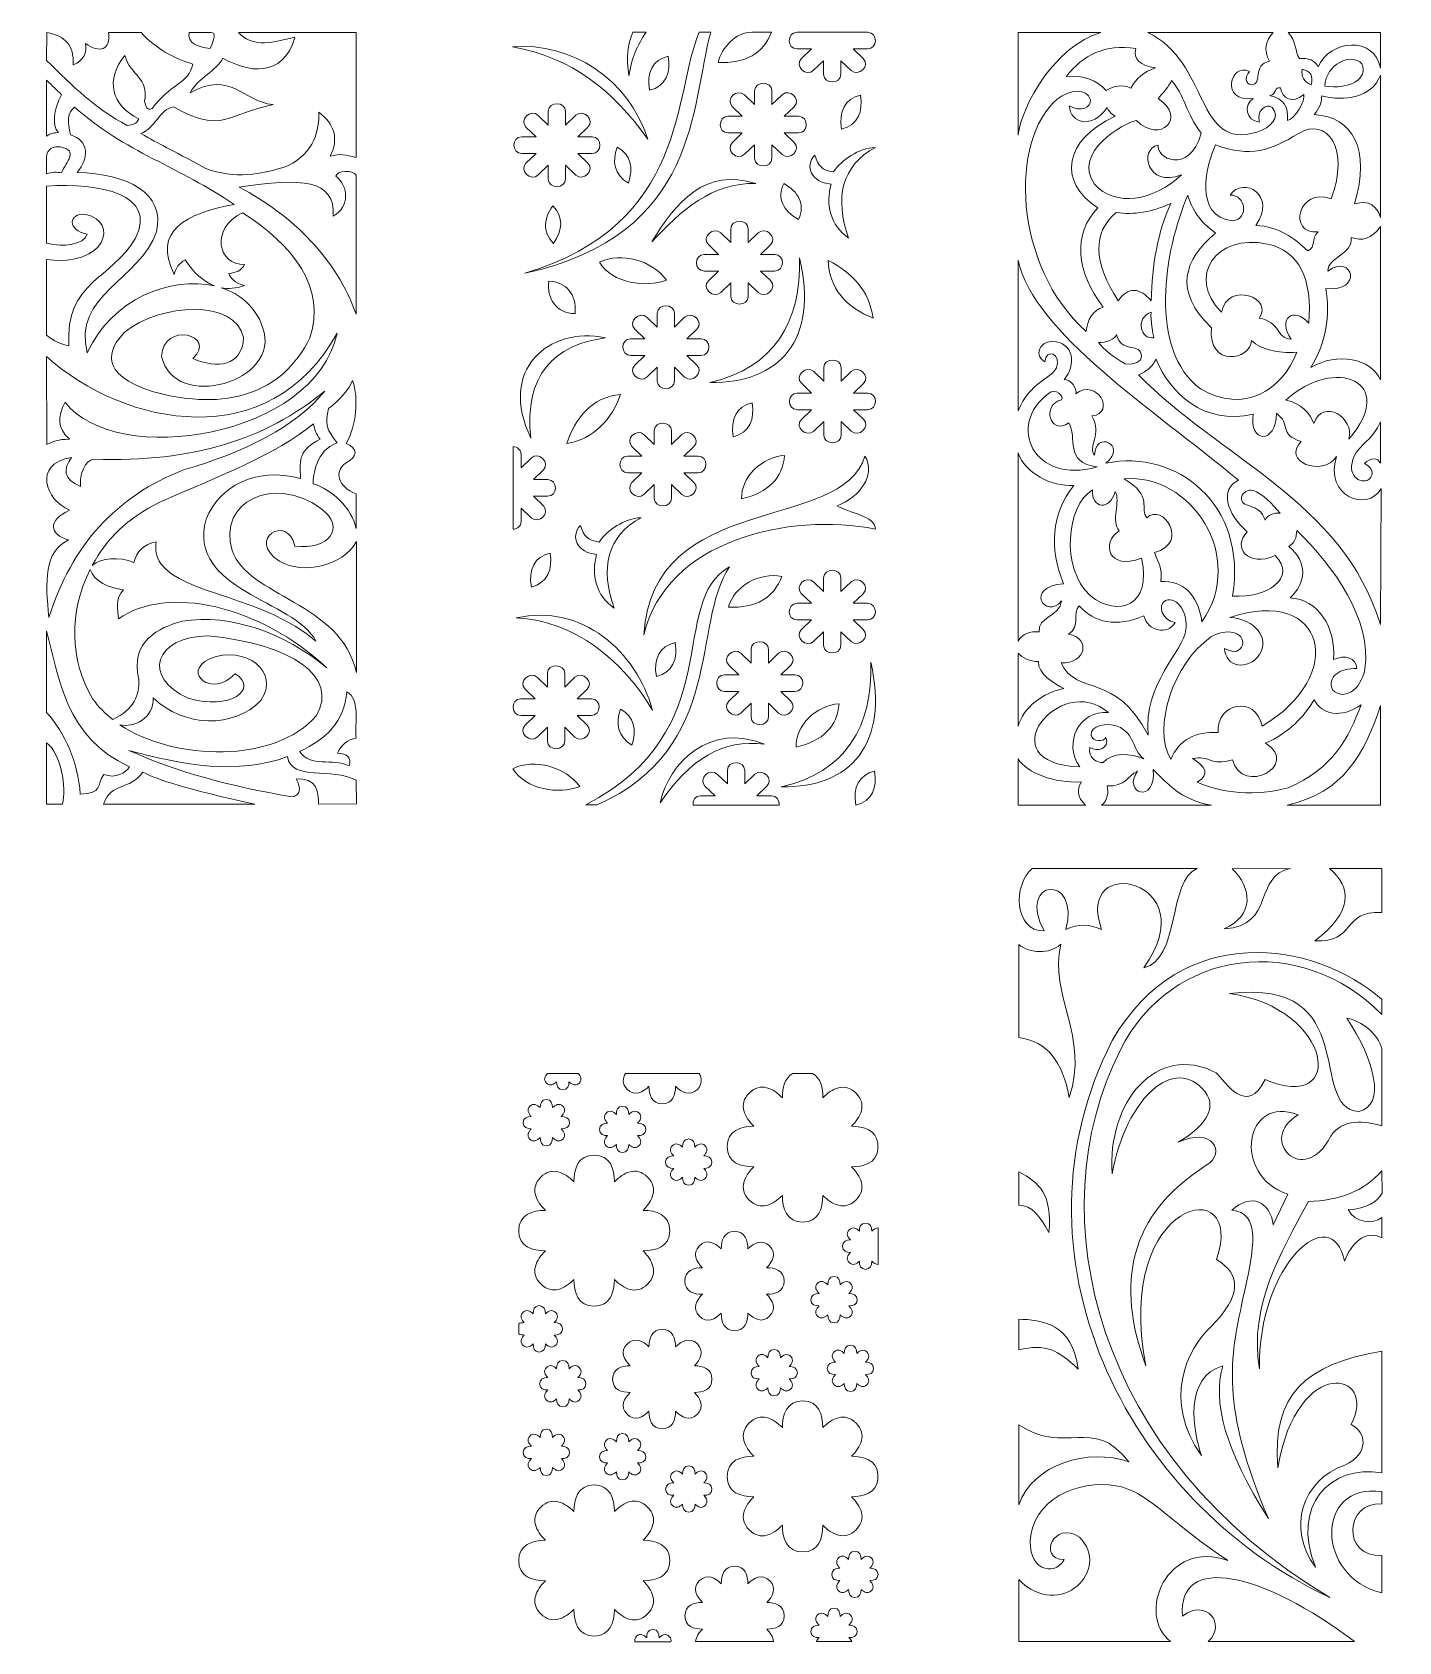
# Model space of a CAD drawing. Header units: centimetres. Extents: x -50 to 50, y -59 to 59.
import ezdxf

# ---------------------------------------------------------------- set-up
doc = ezdxf.new("R2010")
doc.units = ezdxf.units.CM
doc.header["$MEASUREMENT"] = 0
doc.layers.add('layer 1', color=7, linetype='Continuous')

msp = doc.modelspace()

# ---------------------------------------------------------------- linework, layer by layer
at = {"layer": 'layer 1', "color": 230, "lineweight": 9}
for points, knots in [([(-5.00724, 58.93885), (-5.66225, 57.97705), (-6.07431, 57.063), (-6.26466, 55.73972), (-6.26466, 55.73972), (-6.47348, 57.10562), (-6.36924, 58.00901), (-5.97789, 58.93997), (-5.97789, 58.93997), (-5.97789, 58.93997), (-5.00724, 58.93885), (-5.00724, 58.93885)], [0, 0, 0, 0, 0.25, 0.25, 0.25, 0.25, 0.5, 0.5, 0.5, 0.5, 1, 1, 1, 1]), ([(-14.79684, 57.87332), (-10.49512, 58.19495), (-6.29611, 55.53667), (-4.87497, 51.09894), (-4.87497, 51.09894), (-7.47031, 54.71029), (-10.38975, 57.04891), (-14.79684, 57.87332)], [0, 0, 0, 0, 0.333333333, 0.333333333, 0.333333333, 0.333333333, 1, 1, 1, 1]), ([(-0.27877, 58.93306), (-1.72172, 53.65183), (-1.04862, 44.09969), (-13.89633, 41.28181), (-13.89633, 41.28181), (-1.88426, 44.84867), (-3.02375, 54.50193), (-1.1212, 58.93676), (-1.1212, 58.93676), (-1.1212, 58.93676), (-0.27877, 58.93306), (-0.27877, 58.93306)], [0, 0, 0, 0, 0.25, 0.25, 0.25, 0.25, 0.5, 0.5, 0.5, 0.5, 1, 1, 1, 1]), ([(0.25876, 56.71321), (2.28162, 56.65053), (3.58669, 57.36659), (4.174, 58.93397), (4.174, 58.93397), (4.174, 58.93397), (2.73642, 58.93427), (2.73642, 58.93427), (2.73642, 58.93427), (1.53901, 58.93452), (0.53708, 57.81636), (0.25876, 56.71321)], [0, 0, 0, 0, 0.25, 0.25, 0.25, 0.25, 0.5, 0.5, 0.5, 0.5, 1, 1, 1, 1]), ([(10.1653, 58.9338), (10.1653, 58.9338), (7.09735, 58.9338), (7.09735, 58.9338), (7.09735, 58.9338), (7.09735, 58.9338), (6.04757, 58.9338), (6.04757, 58.9338), (6.04757, 58.9338), (5.28051, 58.91382), (5.29348, 57.71284), (6.063, 57.71284), (6.063, 57.71284), (6.063, 57.71284), (7.09734, 57.71284), (7.09734, 57.71284), (7.09734, 57.71284), (7.09734, 57.71284), (6.35504, 56.99966), (6.35504, 56.99966), (6.35504, 56.99966), (5.82734, 56.46442), (6.72039, 55.62399), (7.26455, 56.14679), (7.26455, 56.14679), (7.26455, 56.14679), (7.99592, 56.84949), (7.99592, 56.84949), (7.99592, 56.84949), (7.99592, 56.84949), (7.99592, 55.84089), (7.99592, 55.84089), (7.99592, 55.84089), (8.0167, 55.10391), (9.26672, 55.11637), (9.26672, 55.85572), (9.26672, 55.85572), (9.26672, 55.85572), (9.26672, 56.8495), (9.26672, 56.8495), (9.26672, 56.8495), (9.26672, 56.8495), (10.00902, 56.1363), (10.00902, 56.1363), (10.00902, 56.1363), (10.56609, 55.6293), (11.44083, 56.48733), (10.8967, 57.01012), (10.8967, 57.01012), (10.8967, 57.01012), (10.16531, 57.71284), (10.16531, 57.71284), (10.16531, 57.71284), (10.16531, 57.71284), (11.19966, 57.71284), (11.19966, 57.71284), (11.19966, 57.71284), (11.96917, 57.71284), (11.98216, 58.91382), (11.21509, 58.9338), (11.21509, 58.9338), (11.21509, 58.9338), (10.1653, 58.9338), (10.1653, 58.9338)], [0, 0, 0, 0, 0.058823529, 0.058823529, 0.058823529, 0.058823529, 0.117647059, 0.117647059, 0.117647059, 0.117647059, 0.176470588, 0.176470588, 0.176470588, 0.176470588, 0.235294118, 0.235294118, 0.235294118, 0.235294118, 0.294117647, 0.294117647, 0.294117647, 0.294117647, 0.352941176, 0.352941176, 0.352941176, 0.352941176, 0.411764706, 0.411764706, 0.411764706, 0.411764706, 0.470588235, 0.470588235, 0.470588235, 0.470588235, 0.529411765, 0.529411765, 0.529411765, 0.529411765, 0.588235294, 0.588235294, 0.588235294, 0.588235294, 0.647058824, 0.647058824, 0.647058824, 0.647058824, 0.705882353, 0.705882353, 0.705882353, 0.705882353, 0.764705882, 0.764705882, 0.764705882, 0.764705882, 0.823529412, 0.823529412, 0.823529412, 0.823529412, 0.882352941, 0.882352941, 0.882352941, 0.882352941, 1, 1, 1, 1]), ([(28.304, 58.92267), (28.304, 58.92267), (22.23621, 58.92267), (22.23621, 58.92267), (22.23621, 58.92267), (22.23621, 58.92267), (22.23621, 51.3925), (22.23621, 51.3925), (22.23621, 51.3925), (22.5555, 53.71577), (24.94278, 57.90988), (28.304, 58.92267)], [0, 0, 0, 0, 0.25, 0.25, 0.25, 0.25, 0.5, 0.5, 0.5, 0.5, 1, 1, 1, 1]), ([(25.75305, 55.70555), (27.07858, 55.82393), (28.00215, 55.39872), (28.70027, 54.66853), (28.70027, 54.66853), (29.25647, 55.03287), (29.85292, 55.12913), (30.50822, 54.83351), (30.50822, 54.83351), (30.85134, 55.55925), (31.46532, 56.04435), (32.3038, 56.33012), (32.3038, 56.33012), (31.20167, 56.49606), (30.63617, 56.93011), (30.85496, 57.75602), (30.85496, 57.75602), (28.59294, 58.07026), (27.03265, 57.28462), (25.75305, 55.70555)], [0, 0, 0, 0, 0.166666667, 0.166666667, 0.166666667, 0.166666667, 0.333333333, 0.333333333, 0.333333333, 0.333333333, 0.5, 0.5, 0.5, 0.5, 0.666666667, 0.666666667, 0.666666667, 0.666666667, 1, 1, 1, 1]), ([(31.74334, 58.92264), (36.29212, 56.73862), (35.20465, 50.21689), (39.72137, 51.62818), (39.72137, 51.62818), (40.76379, 51.95614), (41.46827, 52.71449), (40.85925, 53.42751), (40.85925, 53.42751), (40.40723, 53.76436), (39.64242, 53.14054), (39.9195, 52.35881), (39.9195, 52.35881), (38.90958, 52.43296), (38.75293, 53.67045), (39.46132, 54.0911), (39.46132, 54.0911), (37.00696, 53.73365), (37.79131, 56.79366), (39.1765, 56.05908), (39.1765, 56.05908), (38.82459, 55.62798), (38.86587, 55.19197), (39.31891, 55.07509), (39.31891, 55.07509), (40.20018, 55.1242), (39.36018, 56.56385), (40.66249, 56.81328), (40.66249, 56.81328), (40.18765, 57.65394), (40.39579, 58.31913), (40.9119, 58.90829), (40.9119, 58.90829), (40.9119, 58.90829), (31.74334, 58.92264), (31.74334, 58.92264)], [0, 0, 0, 0, 0.1, 0.1, 0.1, 0.1, 0.2, 0.2, 0.2, 0.2, 0.3, 0.3, 0.3, 0.3, 0.4, 0.4, 0.4, 0.4, 0.5, 0.5, 0.5, 0.5, 0.6, 0.6, 0.6, 0.6, 0.7, 0.7, 0.7, 0.7, 0.8, 0.8, 0.8, 0.8, 1, 1, 1, 1]), ([(42.00917, 58.90876), (42.67787, 58.28027), (42.48283, 57.52427), (42.84195, 57.00183), (42.84195, 57.00183), (43.54577, 57.10601), (43.9544, 56.84282), (44.22887, 56.41261), (44.22887, 56.41261), (45.0957, 58.42382), (48.34023, 58.67207), (48.78603, 56.31126), (48.78603, 56.31126), (48.78603, 56.31126), (48.78358, 58.92231), (48.78358, 58.92231), (48.78358, 58.92231), (48.78358, 58.92231), (42.00917, 58.90876), (42.00917, 58.90876)], [0, 0, 0, 0, 0.166666667, 0.166666667, 0.166666667, 0.166666667, 0.333333333, 0.333333333, 0.333333333, 0.333333333, 0.5, 0.5, 0.5, 0.5, 0.666666667, 0.666666667, 0.666666667, 0.666666667, 1, 1, 1, 1]), ([(-4.76106, 54.68207), (-3.57064, 54.98423), (-3.17403, 55.98635), (-3.39073, 57.17419), (-3.39073, 57.17419), (-4.51949, 56.9102), (-4.99869, 55.98446), (-4.76106, 54.68207)], [0, 0, 0, 0, 0.333333333, 0.333333333, 0.333333333, 0.333333333, 1, 1, 1, 1]), ([(44.69944, 54.99849), (46.56518, 54.7078), (47.90256, 55.54644), (47.42375, 56.63062), (47.42375, 56.63062), (46.63432, 57.4624), (44.78713, 56.61391), (44.69944, 54.99849)], [0, 0, 0, 0, 0.333333333, 0.333333333, 0.333333333, 0.333333333, 1, 1, 1, 1]), ([(43.04008, 56.22406), (43.65924, 56.11408), (43.88214, 55.73698), (43.70878, 55.09277), (43.70878, 55.09277), (43.14531, 55.28426), (42.98435, 55.71439), (43.04008, 56.22406)], [0, 0, 0, 0, 0.333333333, 0.333333333, 0.333333333, 0.333333333, 1, 1, 1, 1]), ([(48.77353, 55.78804), (48.17913, 54.13041), (46.11113, 53.87508), (44.47654, 54.26787), (44.47654, 54.26787), (44.49307, 53.81223), (44.31145, 53.35657), (43.93167, 52.90089), (43.93167, 52.90089), (46.76229, 52.7487), (48.06427, 50.36195), (46.89094, 46.36018), (46.89094, 46.36018), (47.95152, 46.70924), (48.53373, 46.18133), (48.78591, 45.37072), (48.78591, 45.37072), (48.78591, 45.37072), (48.77353, 55.78804), (48.77353, 55.78804)], [0, 0, 0, 0, 0.166666667, 0.166666667, 0.166666667, 0.166666667, 0.333333333, 0.333333333, 0.333333333, 0.333333333, 0.5, 0.5, 0.5, 0.5, 0.666666667, 0.666666667, 0.666666667, 0.666666667, 1, 1, 1, 1]), ([(4.20764, 50.69799), (4.20764, 50.69799), (4.20764, 49.70421), (4.20764, 49.70421), (4.20764, 49.70421), (4.20764, 48.96487), (2.95762, 48.9524), (2.93685, 49.68938), (2.93685, 49.68938), (2.93685, 49.68938), (2.93685, 50.69798), (2.93685, 50.69798), (2.93685, 50.69798), (2.93685, 50.69798), (2.20546, 49.99528), (2.20546, 49.99528), (2.20546, 49.99528), (1.66132, 49.47248), (0.76826, 50.31292), (1.29596, 50.84815), (1.29596, 50.84815), (1.29596, 50.84815), (2.03826, 51.56134), (2.03826, 51.56134), (2.03826, 51.56134), (2.03826, 51.56134), (1.00392, 51.56133), (1.00392, 51.56133), (1.00392, 51.56133), (0.2344, 51.56133), (0.22143, 52.76233), (0.98849, 52.78229), (0.98849, 52.78229), (0.98849, 52.78229), (2.03828, 52.78229), (2.03828, 52.78229), (2.03828, 52.78229), (2.03828, 52.78229), (1.29595, 53.49548), (1.29595, 53.49548), (1.29595, 53.49548), (0.76824, 54.0307), (1.66131, 54.87113), (2.20545, 54.34834), (2.20545, 54.34834), (2.20545, 54.34834), (2.93685, 53.64563), (2.93685, 53.64563), (2.93685, 53.64563), (2.93685, 53.64563), (2.93685, 54.65424), (2.93685, 54.65424), (2.93685, 54.65424), (2.95762, 55.39122), (4.20764, 55.37875), (4.20764, 54.63941), (4.20764, 54.63941), (4.20764, 54.63941), (4.20764, 53.64563), (4.20764, 53.64563), (4.20764, 53.64563), (4.20764, 53.64563), (4.94995, 54.35882), (4.94995, 54.35882), (4.94995, 54.35882), (5.50702, 54.86584), (6.38176, 54.00779), (5.83762, 53.485), (5.83762, 53.485), (5.83762, 53.485), (5.10622, 52.78229), (5.10622, 52.78229), (5.10622, 52.78229), (5.10622, 52.78229), (6.15601, 52.78229), (6.15601, 52.78229), (6.15601, 52.78229), (6.92308, 52.76233), (6.9101, 51.56133), (6.14058, 51.56133), (6.14058, 51.56133), (6.14058, 51.56133), (5.10623, 51.56133), (5.10623, 51.56133), (5.10623, 51.56133), (5.10623, 51.56133), (5.83762, 50.85862), (5.83762, 50.85862), (5.83762, 50.85862), (6.38175, 50.33582), (5.50701, 49.47779), (4.94994, 49.98479), (4.94994, 49.98479), (4.94994, 49.98479), (4.20764, 50.69799), (4.20764, 50.69799)], [0, 0, 0, 0, 0.04, 0.04, 0.04, 0.04, 0.08, 0.08, 0.08, 0.08, 0.12, 0.12, 0.12, 0.12, 0.16, 0.16, 0.16, 0.16, 0.2, 0.2, 0.2, 0.2, 0.24, 0.24, 0.24, 0.24, 0.28, 0.28, 0.28, 0.28, 0.32, 0.32, 0.32, 0.32, 0.36, 0.36, 0.36, 0.36, 0.4, 0.4, 0.4, 0.4, 0.44, 0.44, 0.44, 0.44, 0.48, 0.48, 0.48, 0.48, 0.52, 0.52, 0.52, 0.52, 0.56, 0.56, 0.56, 0.56, 0.6, 0.6, 0.6, 0.6, 0.64, 0.64, 0.64, 0.64, 0.68, 0.68, 0.68, 0.68, 0.72, 0.72, 0.72, 0.72, 0.76, 0.76, 0.76, 0.76, 0.8, 0.8, 0.8, 0.8, 0.84, 0.84, 0.84, 0.84, 0.88, 0.88, 0.88, 0.88, 0.92, 0.92, 0.92, 0.92, 1, 1, 1, 1]), ([(9.31561, 51.83352), (10.50603, 52.13568), (10.90264, 53.1378), (10.68594, 54.32564), (10.68594, 54.32564), (9.55718, 54.06165), (9.07798, 53.13591), (9.31561, 51.83352)], [0, 0, 0, 0, 0.333333333, 0.333333333, 0.333333333, 0.333333333, 1, 1, 1, 1]), ([(29.33801, 52.78305), (29.02639, 52.9873), (28.83857, 53.19942), (28.77457, 53.4194), (28.77457, 53.4194), (27.61105, 51.80383), (26.11577, 52.26936), (25.97595, 53.53724), (25.97595, 53.53724), (26.92664, 53.07683), (27.55498, 53.4194), (27.53624, 53.98504), (27.53624, 53.98504), (27.29014, 54.86646), (26.00745, 54.77316), (25.10912, 54.03218), (25.10912, 54.03218), (21.58403, 51.07825), (21.87728, 41.76986), (27.22864, 37.0289), (27.22864, 37.0289), (27.27818, 37.81453), (27.73437, 38.61834), (28.47737, 38.80687), (28.47737, 38.80687), (26.50017, 41.37586), (26.21949, 44.1884), (28.08111, 46.06599), (28.08111, 46.06599), (25.0648, 48.02219), (25.63258, 51.06254), (29.33801, 52.78305)], [0, 0, 0, 0, 0.111111111, 0.111111111, 0.111111111, 0.111111111, 0.222222222, 0.222222222, 0.222222222, 0.222222222, 0.333333333, 0.333333333, 0.333333333, 0.333333333, 0.444444444, 0.444444444, 0.444444444, 0.444444444, 0.555555556, 0.555555556, 0.555555556, 0.555555556, 0.666666667, 0.666666667, 0.666666667, 0.666666667, 0.777777778, 0.777777778, 0.777777778, 0.777777778, 1, 1, 1, 1]), ([(33.48021, 55.39916), (33.26144, 54.94743), (32.8693, 54.47803), (32.48955, 54.07932), (32.48955, 54.07932), (34.66075, 52.68092), (32.64642, 50.73261), (30.90449, 52.47665), (30.90449, 52.47665), (30.03766, 52.28026), (26.15551, 50.19836), (27.83963, 47.81007), (27.83963, 47.81007), (29.32564, 46.08956), (32.19028, 46.59038), (34.2046, 48.49156), (34.2046, 48.49156), (31.70147, 47.49772), (31.04684, 50.39975), (32.4974, 50.67589), (32.4974, 50.67589), (32.29613, 49.75067), (34.72232, 48.41225), (35.65966, 51.53391), (35.65966, 51.53391), (34.51214, 53.02267), (34.44196, 54.34643), (33.48021, 55.39916)], [0, 0, 0, 0, 0.125, 0.125, 0.125, 0.125, 0.25, 0.25, 0.25, 0.25, 0.375, 0.375, 0.375, 0.375, 0.5, 0.5, 0.5, 0.5, 0.625, 0.625, 0.625, 0.625, 0.75, 0.75, 0.75, 0.75, 1, 1, 1, 1]), ([(41.45502, 54.85708), (41.56847, 54.09489), (42.32793, 53.64707), (43.16391, 54.38571), (43.16391, 54.38571), (43.30827, 53.92476), (42.51998, 52.61807), (41.97512, 52.47665), (41.97512, 52.47665), (41.99964, 53.50682), (41.78551, 54.01157), (40.68726, 54.29144), (40.68726, 54.29144), (41.19085, 54.38571), (41.00098, 54.98671), (41.45502, 54.85708)], [0, 0, 0, 0, 0.2, 0.2, 0.2, 0.2, 0.4, 0.4, 0.4, 0.4, 0.6, 0.6, 0.6, 0.6, 1, 1, 1, 1]), ([(-10.90265, 49.1931), (-10.90265, 49.1931), (-10.90265, 48.19931), (-10.90265, 48.19931), (-10.90265, 48.19931), (-10.90265, 47.45997), (-12.15267, 47.44751), (-12.17344, 48.18449), (-12.17344, 48.18449), (-12.17344, 48.18449), (-12.17344, 49.19309), (-12.17344, 49.19309), (-12.17344, 49.19309), (-12.17344, 49.19309), (-12.90483, 48.49039), (-12.90483, 48.49039), (-12.90483, 48.49039), (-13.44897, 47.96759), (-14.34203, 48.80802), (-13.81433, 49.34325), (-13.81433, 49.34325), (-13.81433, 49.34325), (-13.07203, 50.05644), (-13.07203, 50.05644), (-13.07203, 50.05644), (-13.07203, 50.05644), (-14.10637, 50.05644), (-14.10637, 50.05644), (-14.10637, 50.05644), (-14.87589, 50.05644), (-14.88886, 51.25743), (-14.1218, 51.27739), (-14.1218, 51.27739), (-14.1218, 51.27739), (-13.07201, 51.27739), (-13.07201, 51.27739), (-13.07201, 51.27739), (-13.07201, 51.27739), (-13.81433, 51.99058), (-13.81433, 51.99058), (-13.81433, 51.99058), (-14.34205, 52.52581), (-13.44897, 53.36624), (-12.90484, 52.84344), (-12.90484, 52.84344), (-12.90484, 52.84344), (-12.17344, 52.14074), (-12.17344, 52.14074), (-12.17344, 52.14074), (-12.17344, 52.14074), (-12.17344, 53.14934), (-12.17344, 53.14934), (-12.17344, 53.14934), (-12.15267, 53.88633), (-10.90265, 53.87385), (-10.90265, 53.13451), (-10.90265, 53.13451), (-10.90265, 53.13451), (-10.90265, 52.14074), (-10.90265, 52.14074), (-10.90265, 52.14074), (-10.90265, 52.14074), (-10.16034, 52.85393), (-10.16034, 52.85393), (-10.16034, 52.85393), (-9.60326, 53.36094), (-8.72853, 52.5029), (-9.27267, 51.9801), (-9.27267, 51.9801), (-9.27267, 51.9801), (-10.00407, 51.27739), (-10.00407, 51.27739), (-10.00407, 51.27739), (-10.00407, 51.27739), (-8.95428, 51.27739), (-8.95428, 51.27739), (-8.95428, 51.27739), (-8.18721, 51.25743), (-8.20018, 50.05644), (-8.96971, 50.05644), (-8.96971, 50.05644), (-8.96971, 50.05644), (-10.00406, 50.05644), (-10.00406, 50.05644), (-10.00406, 50.05644), (-10.00406, 50.05644), (-9.27267, 49.35373), (-9.27267, 49.35373), (-9.27267, 49.35373), (-8.72853, 48.83093), (-9.60328, 47.9729), (-10.16035, 48.4799), (-10.16035, 48.4799), (-10.16035, 48.4799), (-10.90265, 49.1931), (-10.90265, 49.1931)], [0, 0, 0, 0, 0.04, 0.04, 0.04, 0.04, 0.08, 0.08, 0.08, 0.08, 0.12, 0.12, 0.12, 0.12, 0.16, 0.16, 0.16, 0.16, 0.2, 0.2, 0.2, 0.2, 0.24, 0.24, 0.24, 0.24, 0.28, 0.28, 0.28, 0.28, 0.32, 0.32, 0.32, 0.32, 0.36, 0.36, 0.36, 0.36, 0.4, 0.4, 0.4, 0.4, 0.44, 0.44, 0.44, 0.44, 0.48, 0.48, 0.48, 0.48, 0.52, 0.52, 0.52, 0.52, 0.56, 0.56, 0.56, 0.56, 0.6, 0.6, 0.6, 0.6, 0.64, 0.64, 0.64, 0.64, 0.68, 0.68, 0.68, 0.68, 0.72, 0.72, 0.72, 0.72, 0.76, 0.76, 0.76, 0.76, 0.8, 0.8, 0.8, 0.8, 0.84, 0.84, 0.84, 0.84, 0.88, 0.88, 0.88, 0.88, 0.92, 0.92, 0.92, 0.92, 1, 1, 1, 1]), ([(36.70604, 50.68544), (36.03528, 49.34989), (35.04255, 45.4218), (37.96294, 45.12325), (37.96294, 45.12325), (39.17903, 45.31035), (38.91102, 47.01795), (37.78272, 47.01493), (37.78272, 47.01493), (38.72252, 48.43655), (41.24312, 46.98415), (39.64108, 44.79398), (39.64108, 44.79398), (41.35613, 44.6916), (42.46819, 43.88492), (43.45512, 42.93206), (43.45512, 42.93206), (44.11168, 43.20772), (43.63828, 43.83437), (44.20924, 44.31548), (44.20924, 44.31548), (41.93687, 44.12694), (42.77518, 47.67172), (45.16401, 46.7266), (45.16401, 46.7266), (46.5633, 50.36798), (44.88928, 52.81055), (42.76765, 51.51034), (42.76765, 51.51034), (40.76172, 50.28601), (39.26831, 49.73875), (36.70604, 50.68544)], [0, 0, 0, 0, 0.111111111, 0.111111111, 0.111111111, 0.111111111, 0.222222222, 0.222222222, 0.222222222, 0.222222222, 0.333333333, 0.333333333, 0.333333333, 0.333333333, 0.444444444, 0.444444444, 0.444444444, 0.444444444, 0.555555556, 0.555555556, 0.555555556, 0.555555556, 0.666666667, 0.666666667, 0.666666667, 0.666666667, 0.777777778, 0.777777778, 0.777777778, 0.777777778, 1, 1, 1, 1]), ([(-6.3025, 47.89166), (-5.93529, 49.02804), (-6.12286, 49.96455), (-7.13449, 50.52484), (-7.13449, 50.52484), (-7.5102, 49.48277), (-7.34603, 48.50657), (-6.3025, 47.89166)], [0, 0, 0, 0, 0.333333333, 0.333333333, 0.333333333, 0.333333333, 1, 1, 1, 1]), ([(8.72248, 48.71578), (7.82017, 48.836), (7.63626, 49.1261), (7.34116, 49.93843), (7.34116, 49.93843), (6.58837, 49.08202), (7.09501, 47.95034), (8.53637, 47.81104), (8.53637, 47.81104), (8.12671, 46.38175), (8.48548, 44.74338), (9.82816, 43.86759), (9.82816, 43.86759), (8.76732, 46.78307), (9.32486, 49.19338), (11.78578, 50.49757), (11.78578, 50.49757), (10.56826, 50.44721), (9.30354, 49.59452), (8.72248, 48.71578)], [0, 0, 0, 0, 0.166666667, 0.166666667, 0.166666667, 0.166666667, 0.333333333, 0.333333333, 0.333333333, 0.333333333, 0.5, 0.5, 0.5, 0.5, 0.666666667, 0.666666667, 0.666666667, 0.666666667, 1, 1, 1, 1]), ([(-4.59619, 43.58102), (-2.78788, 46.51808), (-0.71774, 49.0299), (3.03853, 47.85994), (3.03853, 47.85994), (-0.17562, 47.93397), (-2.47597, 45.87435), (-4.59619, 43.58102)], [0, 0, 0, 0, 0.333333333, 0.333333333, 0.333333333, 0.333333333, 1, 1, 1, 1]), ([(6.1659, 45.22397), (6.67137, 46.34331), (6.13473, 47.27796), (5.07067, 47.84865), (5.07067, 47.84865), (4.57377, 46.80133), (4.99921, 45.84968), (6.1659, 45.22397)], [0, 0, 0, 0, 0.333333333, 0.333333333, 0.333333333, 0.333333333, 1, 1, 1, 1]), ([(-11.79787, 43.47041), (-11.12114, 44.45441), (-11.03317, 45.40546), (-11.84243, 46.23155), (-11.84243, 46.23155), (-12.50035, 45.34036), (-12.62208, 44.35797), (-11.79787, 43.47041)], [0, 0, 0, 0, 0.333333333, 0.333333333, 0.333333333, 0.333333333, 1, 1, 1, 1]), ([(33.43067, 46.39596), (32.11774, 45.79354), (30.67355, 45.52748), (29.4185, 45.73603), (29.4185, 45.73603), (27.68484, 44.27479), (27.73437, 42.12221), (29.5671, 39.27824), (29.5671, 39.27824), (30.34108, 40.3467), (31.15424, 40.22101), (31.99421, 39.27824), (31.99421, 39.27824), (32.03963, 41.88652), (32.46067, 44.29052), (33.43067, 46.39596)], [0, 0, 0, 0, 0.2, 0.2, 0.2, 0.2, 0.4, 0.4, 0.4, 0.4, 0.6, 0.6, 0.6, 0.6, 1, 1, 1, 1]), ([(34.669, 47.00874), (32.93686, 42.97041), (31.73862, 35.64833), (35.61013, 32.82044), (35.61013, 32.82044), (38.77221, 30.95787), (41.57903, 32.68638), (42.64381, 35.50726), (42.64381, 35.50726), (41.20734, 35.41299), (40.1011, 35.69581), (39.3251, 36.35573), (39.3251, 36.35573), (39.30479, 34.94028), (36.12595, 34.31896), (36.39535, 37.29871), (36.39535, 37.29871), (33.60502, 39.9677), (34.37539, 42.30296), (36.69985, 44.22764), (36.69985, 44.22764), (35.56676, 45.05453), (34.94346, 45.99335), (34.669, 47.00874)], [0, 0, 0, 0, 0.142857143, 0.142857143, 0.142857143, 0.142857143, 0.285714286, 0.285714286, 0.285714286, 0.285714286, 0.428571429, 0.428571429, 0.428571429, 0.428571429, 0.571428571, 0.571428571, 0.571428571, 0.571428571, 0.714285714, 0.714285714, 0.714285714, 0.714285714, 1, 1, 1, 1]), ([(2.46669, 40.58673), (2.46669, 40.58673), (2.46669, 39.59295), (2.46669, 39.59295), (2.46669, 39.59295), (2.46669, 38.85361), (1.21667, 38.84114), (1.19589, 39.57813), (1.19589, 39.57813), (1.19589, 39.57813), (1.19589, 40.58673), (1.19589, 40.58673), (1.19589, 40.58673), (1.19589, 40.58673), (0.4645, 39.88402), (0.4645, 39.88402), (0.4645, 39.88402), (-0.07963, 39.36123), (-0.97269, 40.20166), (-0.44499, 40.73689), (-0.44499, 40.73689), (-0.44499, 40.73689), (0.29731, 41.45008), (0.29731, 41.45008), (0.29731, 41.45008), (0.29731, 41.45008), (-0.73703, 41.45007), (-0.73703, 41.45007), (-0.73703, 41.45007), (-1.50655, 41.45007), (-1.51953, 42.65107), (-0.75246, 42.67103), (-0.75246, 42.67103), (-0.75246, 42.67103), (0.29732, 42.67103), (0.29732, 42.67103), (0.29732, 42.67103), (0.29732, 42.67103), (-0.445, 43.38422), (-0.445, 43.38422), (-0.445, 43.38422), (-0.97271, 43.91945), (-0.07964, 44.75987), (0.4645, 44.23708), (0.4645, 44.23708), (0.4645, 44.23708), (1.1959, 43.53437), (1.1959, 43.53437), (1.1959, 43.53437), (1.1959, 43.53437), (1.19589, 44.54298), (1.19589, 44.54298), (1.19589, 44.54298), (1.21667, 45.27996), (2.46669, 45.26749), (2.46669, 44.52815), (2.46669, 44.52815), (2.46669, 44.52815), (2.46669, 43.53437), (2.46669, 43.53437), (2.46669, 43.53437), (2.46669, 43.53437), (3.209, 44.24757), (3.209, 44.24757), (3.209, 44.24757), (3.76607, 44.75458), (4.64081, 43.89653), (4.09667, 43.37374), (4.09667, 43.37374), (4.09667, 43.37374), (3.36527, 42.67103), (3.36527, 42.67103), (3.36527, 42.67103), (3.36527, 42.67103), (4.41506, 42.67103), (4.41506, 42.67103), (4.41506, 42.67103), (5.18212, 42.65107), (5.16915, 41.45007), (4.39963, 41.45007), (4.39963, 41.45007), (4.39963, 41.45007), (3.36528, 41.45007), (3.36528, 41.45007), (3.36528, 41.45007), (3.36528, 41.45007), (4.09666, 40.74736), (4.09666, 40.74736), (4.09666, 40.74736), (4.6408, 40.22457), (3.76606, 39.36653), (3.20898, 39.87354), (3.20898, 39.87354), (3.20898, 39.87354), (2.46669, 40.58673), (2.46669, 40.58673)], [0, 0, 0, 0, 0.04, 0.04, 0.04, 0.04, 0.08, 0.08, 0.08, 0.08, 0.12, 0.12, 0.12, 0.12, 0.16, 0.16, 0.16, 0.16, 0.2, 0.2, 0.2, 0.2, 0.24, 0.24, 0.24, 0.24, 0.28, 0.28, 0.28, 0.28, 0.32, 0.32, 0.32, 0.32, 0.36, 0.36, 0.36, 0.36, 0.4, 0.4, 0.4, 0.4, 0.44, 0.44, 0.44, 0.44, 0.48, 0.48, 0.48, 0.48, 0.52, 0.52, 0.52, 0.52, 0.56, 0.56, 0.56, 0.56, 0.6, 0.6, 0.6, 0.6, 0.64, 0.64, 0.64, 0.64, 0.68, 0.68, 0.68, 0.68, 0.72, 0.72, 0.72, 0.72, 0.76, 0.76, 0.76, 0.76, 0.8, 0.8, 0.8, 0.8, 0.84, 0.84, 0.84, 0.84, 0.88, 0.88, 0.88, 0.88, 0.92, 0.92, 0.92, 0.92, 1, 1, 1, 1]), ([(37.13678, 38.44571), (34.5618, 40.99685), (36.69985, 44.22764), (40.51389, 43.42631), (40.51389, 43.42631), (42.84917, 42.88718), (43.80059, 40.87008), (43.53541, 37.62844), (43.53541, 37.62844), (42.42472, 38.88575), (41.20297, 37.97438), (42.24755, 36.45001), (42.24755, 36.45001), (41.03399, 36.58357), (41.52932, 37.68343), (39.89473, 38.00553), (39.89473, 38.00553), (41.02572, 39.45108), (37.61558, 40.73971), (37.13678, 38.44571)], [0, 0, 0, 0, 0.166666667, 0.166666667, 0.166666667, 0.166666667, 0.333333333, 0.333333333, 0.333333333, 0.333333333, 0.5, 0.5, 0.5, 0.5, 0.666666667, 0.666666667, 0.666666667, 0.666666667, 1, 1, 1, 1]), ([(48.78591, 44.69902), (48.12963, 43.82893), (47.42296, 43.59074), (46.63454, 43.91481), (46.63454, 43.91481), (46.81616, 42.67353), (44.91409, 42.47572), (44.92233, 41.44655), (44.92233, 41.44655), (46.81285, 42.77425), (47.50219, 39.84782), (44.78612, 40.17384), (44.78612, 40.17384), (45.10808, 38.1391), (44.82327, 36.29289), (43.68401, 34.37597), (43.68401, 34.37597), (45.62814, 35.54465), (48.0729, 35.0458), (48.78591, 33.48036), (48.78591, 33.48036), (48.78591, 33.48036), (48.78591, 44.69902), (48.78591, 44.69902)], [0, 0, 0, 0, 0.142857143, 0.142857143, 0.142857143, 0.142857143, 0.285714286, 0.285714286, 0.285714286, 0.285714286, 0.428571429, 0.428571429, 0.428571429, 0.428571429, 0.571428571, 0.571428571, 0.571428571, 0.571428571, 0.714285714, 0.714285714, 0.714285714, 0.714285714, 1, 1, 1, 1]), ([(-8.43405, 42.09426), (-6.82105, 42.87014), (-4.57388, 42.23144), (-3.51553, 40.78942), (-3.51553, 40.78942), (-5.05727, 40.20148), (-7.45542, 40.53449), (-8.43405, 42.09426)], [0, 0, 0, 0, 0.333333333, 0.333333333, 0.333333333, 0.333333333, 1, 1, 1, 1]), ([(-0.33891, 33.29148), (4.78432, 33.20521), (7.6559, 36.41877), (6.22007, 42.41491), (6.22007, 42.41491), (6.39074, 37.72237), (4.34377, 34.33388), (-0.33891, 33.29148)], [0, 0, 0, 0, 0.333333333, 0.333333333, 0.333333333, 0.333333333, 1, 1, 1, 1]), ([(8.338, 42.21952), (8.36235, 40.25347), (9.65096, 38.76538), (11.62, 38.00548), (11.62, 38.00548), (11.30261, 40.03411), (10.10967, 41.311), (8.338, 42.21952)], [0, 0, 0, 0, 0.333333333, 0.333333333, 0.333333333, 0.333333333, 1, 1, 1, 1]), ([(22.23621, 42.24788), (22.23621, 42.24788), (22.23617, 31.21206), (22.23617, 31.21206), (22.23617, 31.21206), (23.13459, 33.33983), (24.5663, 33.46881), (25.05169, 34.361), (25.05169, 34.361), (25.46711, 35.36501), (24.26387, 35.85289), (24.19991, 34.80381), (24.19991, 34.80381), (23.37433, 35.23592), (23.78319, 36.26498), (24.73261, 36.30423), (24.73261, 36.30423), (26.37089, 36.22277), (26.51664, 34.54948), (25.60548, 33.50454), (25.60548, 33.50454), (26.09449, 33.52176), (26.59284, 32.8367), (26.4589, 32.46691), (26.4589, 32.46691), (28.04808, 33.61786), (29.42368, 31.05028), (27.64875, 30.83813), (27.64875, 30.83813), (28.42476, 29.48687), (27.29186, 28.55148), (27.84499, 27.95441), (27.84499, 27.95441), (27.8591, 29.81104), (30.2933, 28.7473), (28.6755, 27.37609), (28.6755, 27.37609), (33.83058, 28.44054), (39.05387, 24.37519), (37.94981, 17.63782), (37.94981, 17.63782), (40.52223, 17.49713), (42.68189, 18.97027), (41.06855, 20.61173), (41.06855, 20.61173), (39.09481, 19.71824), (37.88242, 21.21096), (39.0279, 22.35598), (39.0279, 22.35598), (37.50897, 23.66393), (36.98462, 25.471), (38.38397, 26.12696), (38.38397, 26.12696), (31.94685, 31.47436), (23.43872, 36.88167), (22.23621, 42.24788)], [0, 0, 0, 0, 0.066666667, 0.066666667, 0.066666667, 0.066666667, 0.133333333, 0.133333333, 0.133333333, 0.133333333, 0.2, 0.2, 0.2, 0.2, 0.266666667, 0.266666667, 0.266666667, 0.266666667, 0.333333333, 0.333333333, 0.333333333, 0.333333333, 0.4, 0.4, 0.4, 0.4, 0.466666667, 0.466666667, 0.466666667, 0.466666667, 0.533333333, 0.533333333, 0.533333333, 0.533333333, 0.6, 0.6, 0.6, 0.6, 0.666666667, 0.666666667, 0.666666667, 0.666666667, 0.733333333, 0.733333333, 0.733333333, 0.733333333, 0.8, 0.8, 0.8, 0.8, 0.866666667, 0.866666667, 0.866666667, 0.866666667, 1, 1, 1, 1]), ([(-10.21587, 38.33875), (-11.56989, 38.32307), (-12.32845, 39.44372), (-12.12455, 40.71332), (-12.12455, 40.71332), (-10.88867, 40.65079), (-10.08116, 39.78086), (-10.21587, 38.33875)], [0, 0, 0, 0, 0.333333333, 0.333333333, 0.333333333, 0.333333333, 1, 1, 1, 1]), ([(-2.92629, 34.39982), (-2.92629, 34.39982), (-2.92629, 33.40604), (-2.92629, 33.40604), (-2.92629, 33.40604), (-2.92629, 32.6667), (-4.17631, 32.65424), (-4.19708, 33.39122), (-4.19708, 33.39122), (-4.19708, 33.39122), (-4.19708, 34.39982), (-4.19708, 34.39982), (-4.19708, 34.39982), (-4.19708, 34.39982), (-4.92847, 33.69711), (-4.92847, 33.69711), (-4.92847, 33.69711), (-5.47261, 33.17432), (-6.36567, 34.01475), (-5.83797, 34.54998), (-5.83797, 34.54998), (-5.83797, 34.54998), (-5.09567, 35.26317), (-5.09567, 35.26317), (-5.09567, 35.26317), (-5.09567, 35.26317), (-6.13001, 35.26316), (-6.13001, 35.26316), (-6.13001, 35.26316), (-6.89953, 35.26316), (-6.9125, 36.46416), (-6.14544, 36.48412), (-6.14544, 36.48412), (-6.14544, 36.48412), (-5.09565, 36.48412), (-5.09565, 36.48412), (-5.09565, 36.48412), (-5.09565, 36.48412), (-5.83798, 37.19731), (-5.83798, 37.19731), (-5.83798, 37.19731), (-6.36569, 37.73254), (-5.47262, 38.57297), (-4.92848, 38.05017), (-4.92848, 38.05017), (-4.92848, 38.05017), (-4.19708, 37.34747), (-4.19708, 37.34747), (-4.19708, 37.34747), (-4.19708, 37.34747), (-4.19708, 38.35607), (-4.19708, 38.35607), (-4.19708, 38.35607), (-4.17631, 39.09305), (-2.92629, 39.08058), (-2.92629, 38.34124), (-2.92629, 38.34124), (-2.92629, 38.34124), (-2.92629, 37.34747), (-2.92629, 37.34747), (-2.92629, 37.34747), (-2.92629, 37.34747), (-2.18398, 38.06066), (-2.18398, 38.06066), (-2.18398, 38.06066), (-1.6269, 38.56767), (-0.75217, 37.70963), (-1.29631, 37.18683), (-1.29631, 37.18683), (-1.29631, 37.18683), (-2.02771, 36.48412), (-2.02771, 36.48412), (-2.02771, 36.48412), (-2.02771, 36.48412), (-0.97792, 36.48412), (-0.97792, 36.48412), (-0.97792, 36.48412), (-0.21085, 36.46416), (-0.22383, 35.26316), (-0.99335, 35.26316), (-0.99335, 35.26316), (-0.99335, 35.26316), (-2.0277, 35.26316), (-2.0277, 35.26316), (-2.0277, 35.26316), (-2.0277, 35.26316), (-1.29631, 34.56046), (-1.29631, 34.56046), (-1.29631, 34.56046), (-0.75217, 34.03766), (-1.62692, 33.17962), (-2.18399, 33.68663), (-2.18399, 33.68663), (-2.18399, 33.68663), (-2.92629, 34.39982), (-2.92629, 34.39982)], [0, 0, 0, 0, 0.04, 0.04, 0.04, 0.04, 0.08, 0.08, 0.08, 0.08, 0.12, 0.12, 0.12, 0.12, 0.16, 0.16, 0.16, 0.16, 0.2, 0.2, 0.2, 0.2, 0.24, 0.24, 0.24, 0.24, 0.28, 0.28, 0.28, 0.28, 0.32, 0.32, 0.32, 0.32, 0.36, 0.36, 0.36, 0.36, 0.4, 0.4, 0.4, 0.4, 0.44, 0.44, 0.44, 0.44, 0.48, 0.48, 0.48, 0.48, 0.52, 0.52, 0.52, 0.52, 0.56, 0.56, 0.56, 0.56, 0.6, 0.6, 0.6, 0.6, 0.64, 0.64, 0.64, 0.64, 0.68, 0.68, 0.68, 0.68, 0.72, 0.72, 0.72, 0.72, 0.76, 0.76, 0.76, 0.76, 0.8, 0.8, 0.8, 0.8, 0.84, 0.84, 0.84, 0.84, 0.88, 0.88, 0.88, 0.88, 0.92, 0.92, 0.92, 0.92, 1, 1, 1, 1]), ([(31.97908, 38.44466), (30.75423, 37.95606), (31.23758, 36.41307), (32.17688, 36.55553), (32.17688, 36.55553), (32.1339, 36.8879), (31.91708, 37.80243), (31.97908, 38.44466)], [0, 0, 0, 0, 0.333333333, 0.333333333, 0.333333333, 0.333333333, 1, 1, 1, 1]), ([(-13.45087, 29.2137), (-15.85286, 34.20797), (-12.19274, 37.42387), (-7.97057, 36.55137), (-7.97057, 36.55137), (-11.77543, 36.08453), (-13.95976, 33.76647), (-13.45087, 29.2137)], [0, 0, 0, 0, 0.333333333, 0.333333333, 0.333333333, 0.333333333, 1, 1, 1, 1]), ([(29.44326, 36.80353), (29.37446, 36.48789), (28.64224, 36.1353), (28.11967, 36.2251), (28.11967, 36.2251), (28.44959, 35.74406), (29.31101, 35.08579), (30.08502, 34.6419), (30.08502, 34.6419), (31.13027, 34.57422), (31.33959, 34.98351), (31.2585, 35.36794), (31.2585, 35.36794), (31.01462, 36.21168), (29.81029, 35.41931), (29.44326, 36.80353)], [0, 0, 0, 0, 0.2, 0.2, 0.2, 0.2, 0.4, 0.4, 0.4, 0.4, 0.6, 0.6, 0.6, 0.6, 1, 1, 1, 1]), ([(9.27903, 30.42984), (9.27903, 30.42984), (9.27903, 29.43606), (9.27903, 29.43606), (9.27903, 29.43606), (9.27903, 28.69672), (8.02901, 28.68425), (8.00823, 29.42123), (8.00823, 29.42123), (8.00823, 29.42123), (8.00823, 30.42983), (8.00823, 30.42983), (8.00823, 30.42983), (8.00823, 30.42983), (7.27685, 29.72713), (7.27685, 29.72713), (7.27685, 29.72713), (6.73271, 29.20433), (5.83965, 30.04477), (6.36735, 30.57999), (6.36735, 30.57999), (6.36735, 30.57999), (7.10965, 31.29318), (7.10965, 31.29318), (7.10965, 31.29318), (7.10965, 31.29318), (6.07531, 31.29318), (6.07531, 31.29318), (6.07531, 31.29318), (5.30579, 31.29318), (5.29281, 32.49417), (6.05988, 32.51413), (6.05988, 32.51413), (6.05988, 32.51413), (7.10966, 32.51413), (7.10966, 32.51413), (7.10966, 32.51413), (7.10966, 32.51413), (6.36734, 33.22732), (6.36734, 33.22732), (6.36734, 33.22732), (5.83963, 33.76255), (6.7327, 34.60298), (7.27684, 34.08018), (7.27684, 34.08018), (7.27684, 34.08018), (8.00824, 33.37748), (8.00824, 33.37748), (8.00824, 33.37748), (8.00824, 33.37748), (8.00823, 34.38609), (8.00823, 34.38609), (8.00823, 34.38609), (8.02901, 35.12307), (9.27903, 35.1106), (9.27903, 34.37126), (9.27903, 34.37126), (9.27903, 34.37126), (9.27903, 33.37748), (9.27903, 33.37748), (9.27903, 33.37748), (9.27903, 33.37748), (10.02134, 34.09067), (10.02134, 34.09067), (10.02134, 34.09067), (10.57841, 34.59769), (11.45315, 33.73964), (10.90901, 33.21684), (10.90901, 33.21684), (10.90901, 33.21684), (10.17761, 32.51413), (10.17761, 32.51413), (10.17761, 32.51413), (10.17761, 32.51413), (11.2274, 32.51413), (11.2274, 32.51413), (11.2274, 32.51413), (11.99447, 32.49417), (11.98149, 31.29318), (11.21197, 31.29318), (11.21197, 31.29318), (11.21197, 31.29318), (10.17762, 31.29318), (10.17762, 31.29318), (10.17762, 31.29318), (10.17762, 31.29318), (10.90901, 30.59047), (10.90901, 30.59047), (10.90901, 30.59047), (11.45314, 30.06767), (10.5784, 29.20964), (10.02133, 29.71664), (10.02133, 29.71664), (10.02133, 29.71664), (9.27903, 30.42984), (9.27903, 30.42984)], [0, 0, 0, 0, 0.04, 0.04, 0.04, 0.04, 0.08, 0.08, 0.08, 0.08, 0.12, 0.12, 0.12, 0.12, 0.16, 0.16, 0.16, 0.16, 0.2, 0.2, 0.2, 0.2, 0.24, 0.24, 0.24, 0.24, 0.28, 0.28, 0.28, 0.28, 0.32, 0.32, 0.32, 0.32, 0.36, 0.36, 0.36, 0.36, 0.4, 0.4, 0.4, 0.4, 0.44, 0.44, 0.44, 0.44, 0.48, 0.48, 0.48, 0.48, 0.52, 0.52, 0.52, 0.52, 0.56, 0.56, 0.56, 0.56, 0.6, 0.6, 0.6, 0.6, 0.64, 0.64, 0.64, 0.64, 0.68, 0.68, 0.68, 0.68, 0.72, 0.72, 0.72, 0.72, 0.76, 0.76, 0.76, 0.76, 0.8, 0.8, 0.8, 0.8, 0.84, 0.84, 0.84, 0.84, 0.88, 0.88, 0.88, 0.88, 0.92, 0.92, 0.92, 0.92, 1, 1, 1, 1]), ([(32.34095, 34.98875), (32.08509, 34.48788), (31.70535, 34.07544), (31.05309, 33.85746), (31.05309, 33.85746), (36.96402, 27.76105), (45.94601, 24.68143), (48.78591, 15.56823), (48.78591, 15.56823), (48.78591, 15.56823), (48.83544, 25.51417), (48.83544, 25.51417), (48.83544, 25.51417), (47.78945, 23.74185), (44.63494, 24.94761), (45.566, 27.8645), (45.566, 27.8645), (44.53378, 26.30265), (41.47862, 27.53071), (42.98404, 28.9545), (42.98404, 28.9545), (41.25199, 29.52084), (42.29099, 30.22721), (41.15782, 31.02923), (41.15782, 31.02923), (41.15503, 28.73524), (39.09669, 28.83703), (39.46789, 30.9739), (39.46789, 30.9739), (35.80434, 30.13051), (33.38033, 32.5173), (32.34095, 34.98875)], [0, 0, 0, 0, 0.111111111, 0.111111111, 0.111111111, 0.111111111, 0.222222222, 0.222222222, 0.222222222, 0.222222222, 0.333333333, 0.333333333, 0.333333333, 0.333333333, 0.444444444, 0.444444444, 0.444444444, 0.444444444, 0.555555556, 0.555555556, 0.555555556, 0.555555556, 0.666666667, 0.666666667, 0.666666667, 0.666666667, 0.777777778, 0.777777778, 0.777777778, 0.777777778, 1, 1, 1, 1]), ([(41.85127, 32.00112), (42.98434, 31.75574), (43.62474, 31.0235), (43.89925, 30.27527), (43.89925, 30.27527), (44.54612, 32.16753), (46.93048, 30.71481), (46.45784, 29.12575), (46.45784, 29.12575), (50.12541, 33.40548), (45.44865, 35.25561), (41.85127, 32.00112)], [0, 0, 0, 0, 0.25, 0.25, 0.25, 0.25, 0.5, 0.5, 0.5, 0.5, 1, 1, 1, 1]), ([(-10.81153, 28.82288), (-10.25218, 30.59713), (-8.97376, 32.24399), (-6.87506, 32.40925), (-6.87506, 32.40925), (-7.47713, 30.65364), (-8.86278, 29.10561), (-10.81153, 28.82288)], [0, 0, 0, 0, 0.333333333, 0.333333333, 0.333333333, 0.333333333, 1, 1, 1, 1]), ([(25.95119, 30.32217), (24.58077, 29.37547), (23.91164, 31.6567), (25.4249, 32.025), (25.4249, 32.025), (25.66236, 32.26483), (24.96181, 32.92892), (24.4648, 32.4764), (24.4648, 32.4764), (21.36795, 30.19221), (23.34372, 25.77205), (28.03066, 27.09937), (28.03066, 27.09937), (25.58119, 27.42276), (26.61527, 29.2773), (25.95119, 30.32217)], [0, 0, 0, 0, 0.2, 0.2, 0.2, 0.2, 0.4, 0.4, 0.4, 0.4, 0.6, 0.6, 0.6, 0.6, 1, 1, 1, 1]), ([(1.38005, 29.30568), (2.57047, 29.60784), (2.96708, 30.60996), (2.75038, 31.7978), (2.75038, 31.7978), (1.62162, 31.53381), (1.14242, 30.60807), (1.38005, 29.30568)], [0, 0, 0, 0, 0.333333333, 0.333333333, 0.333333333, 0.333333333, 1, 1, 1, 1]), ([(-3.14005, 25.80491), (-3.14005, 25.80491), (-3.14005, 24.81112), (-3.14005, 24.81112), (-3.14005, 24.81112), (-3.14005, 24.07178), (-4.39007, 24.05932), (-4.41084, 24.7963), (-4.41084, 24.7963), (-4.41084, 24.7963), (-4.41084, 25.8049), (-4.41084, 25.8049), (-4.41084, 25.8049), (-4.41084, 25.8049), (-5.14223, 25.1022), (-5.14223, 25.1022), (-5.14223, 25.1022), (-5.68637, 24.5794), (-6.57943, 25.41983), (-6.05173, 25.95506), (-6.05173, 25.95506), (-6.05173, 25.95506), (-5.30943, 26.66825), (-5.30943, 26.66825), (-5.30943, 26.66825), (-5.30943, 26.66825), (-6.34377, 26.66825), (-6.34377, 26.66825), (-6.34377, 26.66825), (-7.11329, 26.66825), (-7.12626, 27.86924), (-6.3592, 27.8892), (-6.3592, 27.8892), (-6.3592, 27.8892), (-5.30941, 27.8892), (-5.30941, 27.8892), (-5.30941, 27.8892), (-5.30941, 27.8892), (-6.05174, 28.60239), (-6.05174, 28.60239), (-6.05174, 28.60239), (-6.57945, 29.13762), (-5.68638, 29.97805), (-5.14224, 29.45525), (-5.14224, 29.45525), (-5.14224, 29.45525), (-4.41084, 28.75255), (-4.41084, 28.75255), (-4.41084, 28.75255), (-4.41084, 28.75255), (-4.41084, 29.76115), (-4.41084, 29.76115), (-4.41084, 29.76115), (-4.39007, 30.49814), (-3.14005, 30.48566), (-3.14005, 29.74632), (-3.14005, 29.74632), (-3.14005, 29.74632), (-3.14005, 28.75255), (-3.14005, 28.75255), (-3.14005, 28.75255), (-3.14005, 28.75255), (-2.39774, 29.46574), (-2.39774, 29.46574), (-2.39774, 29.46574), (-1.84066, 29.97275), (-0.96593, 29.11471), (-1.51007, 28.59191), (-1.51007, 28.59191), (-1.51007, 28.59191), (-2.24147, 27.8892), (-2.24147, 27.8892), (-2.24147, 27.8892), (-2.24147, 27.8892), (-1.19168, 27.8892), (-1.19168, 27.8892), (-1.19168, 27.8892), (-0.42461, 27.86924), (-0.43759, 26.66825), (-1.20711, 26.66825), (-1.20711, 26.66825), (-1.20711, 26.66825), (-2.24146, 26.66825), (-2.24146, 26.66825), (-2.24146, 26.66825), (-2.24146, 26.66825), (-1.51007, 25.96554), (-1.51007, 25.96554), (-1.51007, 25.96554), (-0.96593, 25.44274), (-1.84068, 24.58471), (-2.39775, 25.09171), (-2.39775, 25.09171), (-2.39775, 25.09171), (-3.14005, 25.80491), (-3.14005, 25.80491)], [0, 0, 0, 0, 0.04, 0.04, 0.04, 0.04, 0.08, 0.08, 0.08, 0.08, 0.12, 0.12, 0.12, 0.12, 0.16, 0.16, 0.16, 0.16, 0.2, 0.2, 0.2, 0.2, 0.24, 0.24, 0.24, 0.24, 0.28, 0.28, 0.28, 0.28, 0.32, 0.32, 0.32, 0.32, 0.36, 0.36, 0.36, 0.36, 0.4, 0.4, 0.4, 0.4, 0.44, 0.44, 0.44, 0.44, 0.48, 0.48, 0.48, 0.48, 0.52, 0.52, 0.52, 0.52, 0.56, 0.56, 0.56, 0.56, 0.6, 0.6, 0.6, 0.6, 0.64, 0.64, 0.64, 0.64, 0.68, 0.68, 0.68, 0.68, 0.72, 0.72, 0.72, 0.72, 0.76, 0.76, 0.76, 0.76, 0.8, 0.8, 0.8, 0.8, 0.84, 0.84, 0.84, 0.84, 0.88, 0.88, 0.88, 0.88, 0.92, 0.92, 0.92, 0.92, 1, 1, 1, 1]), ([(48.77972, 30.39877), (48.13993, 29.11822), (47.79788, 29.12471), (46.99709, 28.15054), (46.99709, 28.15054), (46.15087, 26.70578), (47.10119, 25.8746), (47.79525, 26.11517), (47.79525, 26.11517), (48.26241, 26.33647), (48.42439, 26.95624), (47.61607, 27.35032), (47.61607, 27.35032), (48.03331, 27.81257), (48.59076, 27.79288), (48.7853, 27.37291), (48.7853, 27.37291), (48.7853, 27.37291), (48.77972, 30.39877), (48.77972, 30.39877)], [0, 0, 0, 0, 0.166666667, 0.166666667, 0.166666667, 0.166666667, 0.333333333, 0.333333333, 0.333333333, 0.333333333, 0.5, 0.5, 0.5, 0.5, 0.666666667, 0.666666667, 0.666666667, 0.666666667, 1, 1, 1, 1]), ([(-14.75085, 22.53792), (-14.45073, 22.55702), (-14.16569, 22.74433), (-14.16569, 23.09737), (-14.16569, 23.09737), (-14.16569, 23.09737), (-14.16569, 24.09116), (-14.16569, 24.09116), (-14.16569, 24.09116), (-14.16569, 24.09116), (-13.4234, 23.37796), (-13.4234, 23.37796), (-13.4234, 23.37796), (-12.86631, 22.87096), (-11.99157, 23.72898), (-12.53571, 24.25179), (-12.53571, 24.25179), (-12.53571, 24.25179), (-13.2671, 24.9545), (-13.2671, 24.9545), (-13.2671, 24.9545), (-13.2671, 24.9545), (-12.23275, 24.9545), (-12.23275, 24.9545), (-12.23275, 24.9545), (-11.46324, 24.9545), (-11.45025, 26.15548), (-12.21732, 26.17544), (-12.21732, 26.17544), (-12.21732, 26.17544), (-13.26712, 26.17544), (-13.26712, 26.17544), (-13.26712, 26.17544), (-13.26712, 26.17544), (-12.53571, 26.87815), (-12.53571, 26.87815), (-12.53571, 26.87815), (-11.99157, 27.40096), (-12.8663, 28.259), (-13.42338, 27.75199), (-13.42338, 27.75199), (-13.42338, 27.75199), (-14.16569, 27.0388), (-14.16569, 27.0388), (-14.16569, 27.0388), (-14.16569, 27.0388), (-14.16569, 28.03257), (-14.16569, 28.03257), (-14.16569, 28.03257), (-14.16569, 28.38561), (-14.45073, 28.57293), (-14.75085, 28.59202), (-14.75085, 28.59202), (-14.75085, 28.59202), (-14.75085, 28.59202), (-14.75085, 22.53792)], [0, 0, 0, 0, 0.066666667, 0.066666667, 0.066666667, 0.066666667, 0.133333333, 0.133333333, 0.133333333, 0.133333333, 0.2, 0.2, 0.2, 0.2, 0.266666667, 0.266666667, 0.266666667, 0.266666667, 0.333333333, 0.333333333, 0.333333333, 0.333333333, 0.4, 0.4, 0.4, 0.4, 0.466666667, 0.466666667, 0.466666667, 0.466666667, 0.533333333, 0.533333333, 0.533333333, 0.533333333, 0.6, 0.6, 0.6, 0.6, 0.666666667, 0.666666667, 0.666666667, 0.666666667, 0.733333333, 0.733333333, 0.733333333, 0.733333333, 0.8, 0.8, 0.8, 0.8, 0.866666667, 0.866666667, 0.866666667, 0.866666667, 1, 1, 1, 1]), ([(-5.16868, 14.79632), (-3.56463, 21.73381), (5.48758, 23.81009), (11.78503, 22.54615), (11.78503, 22.54615), (11.81561, 23.5473), (9.80852, 23.71324), (8.98877, 24.26183), (8.98877, 24.26183), (10.66557, 24.8912), (11.85033, 26.55007), (11.01468, 27.90051), (11.01468, 27.90051), (9.42811, 22.25728), (-4.56577, 25.39824), (-5.16868, 14.79632)], [0, 0, 0, 0, 0.2, 0.2, 0.2, 0.2, 0.4, 0.4, 0.4, 0.4, 0.6, 0.6, 0.6, 0.6, 1, 1, 1, 1]), ([(1.9858, 24.76576), (3.95282, 25.22356), (5.00187, 26.28296), (5.13295, 27.94405), (5.13295, 27.94405), (3.4693, 27.84337), (1.9325, 26.36157), (1.9858, 24.76576)], [0, 0, 0, 0, 0.333333333, 0.333333333, 0.333333333, 0.333333333, 1, 1, 1, 1]), ([(26.31752, 25.74842), (24.62687, 25.64676), (22.77893, 26.66032), (22.23544, 28.13335), (22.23544, 28.13335), (22.23544, 28.13335), (22.23621, 14.34266), (22.23621, 14.34266), (22.23621, 14.34266), (22.53342, 14.87687), (23.1228, 15.08445), (23.7832, 15.02159), (23.7832, 15.02159), (23.61398, 16.13718), (25.36505, 16.13781), (25.40632, 17.28873), (25.40632, 17.28873), (24.29296, 15.85087), (22.60596, 18.33891), (25.56904, 18.55132), (25.56904, 18.55132), (24.49028, 21.1618), (24.67128, 23.60649), (26.31752, 25.74842)], [0, 0, 0, 0, 0.142857143, 0.142857143, 0.142857143, 0.142857143, 0.285714286, 0.285714286, 0.285714286, 0.285714286, 0.428571429, 0.428571429, 0.428571429, 0.428571429, 0.571428571, 0.571428571, 0.571428571, 0.571428571, 0.714285714, 0.714285714, 0.714285714, 0.714285714, 1, 1, 1, 1]), ([(30.01289, 26.22123), (32.14281, 25.01139), (31.12739, 24.01365), (31.67225, 23.36943), (31.67225, 23.36943), (32.79709, 24.50663), (34.86975, 21.58165), (32.23003, 20.82547), (32.23003, 20.82547), (32.54754, 19.94447), (32.80325, 19.83414), (32.68768, 18.70285), (32.68768, 18.70285), (34.35528, 18.78928), (35.36243, 17.80727), (35.70919, 15.75677), (35.70919, 15.75677), (39.02589, 20.54426), (34.84653, 26.69265), (30.01289, 26.22123)], [0, 0, 0, 0, 0.166666667, 0.166666667, 0.166666667, 0.166666667, 0.333333333, 0.333333333, 0.333333333, 0.333333333, 0.5, 0.5, 0.5, 0.5, 0.666666667, 0.666666667, 0.666666667, 0.666666667, 1, 1, 1, 1]), ([(29.3442, 25.31384), (29.79149, 24.57735), (29.00045, 23.13379), (29.64588, 22.42085), (29.64588, 22.42085), (28.29288, 21.57381), (28.83154, 19.46541), (31.28047, 20.41752), (31.28047, 20.41752), (32.08538, 16.94509), (29.57534, 16.03961), (27.51148, 17.67761), (27.51148, 17.67761), (25.35625, 19.73228), (25.75263, 24.21026), (27.68484, 25.43168), (27.68484, 25.43168), (27.58167, 24.05289), (28.97685, 23.84865), (29.3442, 25.31384)], [0, 0, 0, 0, 0.166666667, 0.166666667, 0.166666667, 0.166666667, 0.333333333, 0.333333333, 0.333333333, 0.333333333, 0.5, 0.5, 0.5, 0.5, 0.666666667, 0.666666667, 0.666666667, 0.666666667, 1, 1, 1, 1]), ([(39.44659, 25.37853), (39.09134, 25.46453), (38.70523, 25.26447), (38.60763, 24.89372), (38.60763, 24.89372), (38.44468, 23.99122), (39.94531, 24.57255), (40.32615, 23.19812), (40.32615, 23.19812), (40.50276, 23.61159), (40.99019, 23.75062), (41.42406, 23.71118), (41.42406, 23.71118), (40.87247, 24.38339), (40.14674, 25.15418), (39.44659, 25.37853)], [0, 0, 0, 0, 0.2, 0.2, 0.2, 0.2, 0.4, 0.4, 0.4, 0.4, 0.6, 0.6, 0.6, 0.6, 1, 1, 1, 1]), ([(-8.4436, 21.60199), (-9.34591, 21.7222), (-9.52982, 22.01231), (-9.82493, 22.82463), (-9.82493, 22.82463), (-10.57771, 21.96823), (-10.07107, 20.83655), (-8.62971, 20.69724), (-8.62971, 20.69724), (-9.03938, 19.26796), (-8.6806, 17.62958), (-7.33792, 16.7538), (-7.33792, 16.7538), (-8.39876, 19.66927), (-7.84122, 22.07959), (-5.3803, 23.38378), (-5.3803, 23.38378), (-6.59782, 23.33342), (-7.86255, 22.48072), (-8.4436, 21.60199)], [0, 0, 0, 0, 0.166666667, 0.166666667, 0.166666667, 0.166666667, 0.333333333, 0.333333333, 0.333333333, 0.333333333, 0.5, 0.5, 0.5, 0.5, 0.666666667, 0.666666667, 0.666666667, 0.666666667, 1, 1, 1, 1]), ([(42.64381, 22.45026), (42.62177, 21.91662), (42.52207, 21.545), (42.06154, 21.28278), (42.06154, 21.28278), (43.48149, 20.05723), (43.3599, 18.67789), (42.17234, 17.50929), (42.17234, 17.50929), (44.17658, 17.4208), (45.57062, 15.33258), (45.33223, 12.99671), (45.33223, 12.99671), (46.20326, 13.36018), (47.01646, 13.14026), (47.04111, 12.33679), (47.04111, 12.33679), (45.85562, 12.38009), (44.78382, 11.74697), (45.29946, 10.74233), (45.29946, 10.74233), (46.05414, 9.99932), (47.33289, 10.69354), (47.64665, 12.31576), (47.64665, 12.31576), (48.13278, 15.91692), (45.41876, 19.78413), (42.64381, 22.45026)], [0, 0, 0, 0, 0.125, 0.125, 0.125, 0.125, 0.25, 0.25, 0.25, 0.25, 0.375, 0.375, 0.375, 0.375, 0.5, 0.5, 0.5, 0.5, 0.625, 0.625, 0.625, 0.625, 0.75, 0.75, 0.75, 0.75, 1, 1, 1, 1]), ([(-13.41487, 18.30652), (-12.22445, 18.60868), (-11.82784, 19.6108), (-12.04454, 20.79864), (-12.04454, 20.79864), (-13.1733, 20.53465), (-13.6525, 19.60891), (-13.41487, 18.30652)], [0, 0, 0, 0, 0.333333333, 0.333333333, 0.333333333, 0.333333333, 1, 1, 1, 1]), ([(-8.58584, 2.34854), (0.84129, 6.5795), (-1.71536, 15.60844), (1.09925, 19.78904), (1.09925, 19.78904), (-3.52213, 17.18537), (1.13494, 7.85131), (-9.41499, 2.35711), (-9.41499, 2.35711), (-9.41499, 2.35711), (-8.58584, 2.34854), (-8.58584, 2.34854)], [0, 0, 0, 0, 0.25, 0.25, 0.25, 0.25, 0.5, 0.5, 0.5, 0.5, 1, 1, 1, 1]), ([(1.02076, 16.82326), (3.04362, 16.76058), (4.34869, 17.51289), (4.936, 19.08027), (4.936, 19.08027), (3.30464, 19.40942), (1.41226, 18.37496), (1.02076, 16.82326)], [0, 0, 0, 0, 0.333333333, 0.333333333, 0.333333333, 0.333333333, 1, 1, 1, 1]), ([(9.26604, 15.03101), (9.26604, 15.03101), (9.26604, 14.03723), (9.26604, 14.03723), (9.26604, 14.03723), (9.26604, 13.29789), (8.01602, 13.28542), (7.99525, 14.0224), (7.99525, 14.0224), (7.99525, 14.0224), (7.99525, 15.031), (7.99525, 15.031), (7.99525, 15.031), (7.99525, 15.031), (7.26386, 14.3283), (7.26386, 14.3283), (7.26386, 14.3283), (6.71972, 13.8055), (5.82666, 14.64594), (6.35436, 15.18117), (6.35436, 15.18117), (6.35436, 15.18117), (7.09666, 15.89436), (7.09666, 15.89436), (7.09666, 15.89436), (7.09666, 15.89436), (6.06232, 15.89435), (6.06232, 15.89435), (6.06232, 15.89435), (5.2928, 15.89435), (5.27983, 17.09535), (6.04689, 17.1153), (6.04689, 17.1153), (6.04689, 17.1153), (7.09668, 17.1153), (7.09668, 17.1153), (7.09668, 17.1153), (7.09668, 17.1153), (6.35436, 17.8285), (6.35436, 17.8285), (6.35436, 17.8285), (5.82664, 18.36372), (6.71972, 19.20415), (7.26385, 18.68136), (7.26385, 18.68136), (7.26385, 18.68136), (7.99525, 17.97865), (7.99525, 17.97865), (7.99525, 17.97865), (7.99525, 17.97865), (7.99525, 18.98726), (7.99525, 18.98726), (7.99525, 18.98726), (8.01602, 19.72424), (9.26604, 19.71177), (9.26604, 18.97243), (9.26604, 18.97243), (9.26604, 18.97243), (9.26604, 17.97865), (9.26604, 17.97865), (9.26604, 17.97865), (9.26604, 17.97865), (10.00835, 18.69184), (10.00835, 18.69184), (10.00835, 18.69184), (10.56543, 19.19886), (11.44016, 18.34081), (10.89602, 17.81801), (10.89602, 17.81801), (10.89602, 17.81801), (10.16462, 17.1153), (10.16462, 17.1153), (10.16462, 17.1153), (10.16462, 17.1153), (11.21441, 17.1153), (11.21441, 17.1153), (11.21441, 17.1153), (11.98148, 17.09535), (11.96851, 15.89435), (11.19898, 15.89435), (11.19898, 15.89435), (11.19898, 15.89435), (10.16463, 15.89435), (10.16463, 15.89435), (10.16463, 15.89435), (10.16463, 15.89435), (10.89602, 15.19164), (10.89602, 15.19164), (10.89602, 15.19164), (11.44016, 14.66884), (10.56541, 13.81081), (10.00834, 14.31781), (10.00834, 14.31781), (10.00834, 14.31781), (9.26604, 15.03101), (9.26604, 15.03101)], [0, 0, 0, 0, 0.04, 0.04, 0.04, 0.04, 0.08, 0.08, 0.08, 0.08, 0.12, 0.12, 0.12, 0.12, 0.16, 0.16, 0.16, 0.16, 0.2, 0.2, 0.2, 0.2, 0.24, 0.24, 0.24, 0.24, 0.28, 0.28, 0.28, 0.28, 0.32, 0.32, 0.32, 0.32, 0.36, 0.36, 0.36, 0.36, 0.4, 0.4, 0.4, 0.4, 0.44, 0.44, 0.44, 0.44, 0.48, 0.48, 0.48, 0.48, 0.52, 0.52, 0.52, 0.52, 0.56, 0.56, 0.56, 0.56, 0.6, 0.6, 0.6, 0.6, 0.64, 0.64, 0.64, 0.64, 0.68, 0.68, 0.68, 0.68, 0.72, 0.72, 0.72, 0.72, 0.76, 0.76, 0.76, 0.76, 0.8, 0.8, 0.8, 0.8, 0.84, 0.84, 0.84, 0.84, 0.88, 0.88, 0.88, 0.88, 0.92, 0.92, 0.92, 0.92, 1, 1, 1, 1]), ([(37.74005, 16.08673), (44.80076, 18.42669), (46.38052, 11.81721), (40.11763, 8.12055), (40.11763, 8.12055), (39.60928, 10.43898), (36.73744, 9.81729), (36.89798, 7.64918), (36.89798, 7.64918), (35.2469, 7.72577), (34.02508, 7.16408), (33.43067, 5.66941), (33.43067, 5.66941), (32.0355, 8.06555), (33.62883, 12.70858), (36.35312, 14.64905), (36.35312, 14.64905), (37.45237, 15.3502), (38.86811, 15.00192), (38.68117, 14.05983), (38.68117, 14.05983), (38.46219, 13.64642), (38.1871, 13.37942), (37.36295, 13.80289), (37.36295, 13.80289), (37.40944, 12.39226), (39.07563, 12.16969), (39.92387, 13.35966), (39.92387, 13.35966), (40.68687, 14.54426), (39.60577, 15.9532), (37.74005, 16.08673)], [0, 0, 0, 0, 0.111111111, 0.111111111, 0.111111111, 0.111111111, 0.222222222, 0.222222222, 0.222222222, 0.222222222, 0.333333333, 0.333333333, 0.333333333, 0.333333333, 0.444444444, 0.444444444, 0.444444444, 0.444444444, 0.555555556, 0.555555556, 0.555555556, 0.555555556, 0.666666667, 0.666666667, 0.666666667, 0.666666667, 0.777777778, 0.777777778, 0.777777778, 0.777777778, 1, 1, 1, 1]), ([(-14.51418, 16.04289), (-9.69885, 17.11783), (-5.73213, 13.59539), (-4.53799, 9.28568), (-4.53799, 9.28568), (-6.65531, 12.88652), (-10.26006, 15.85508), (-14.51418, 16.04289)], [0, 0, 0, 0, 0.333333333, 0.333333333, 0.333333333, 0.333333333, 1, 1, 1, 1]), ([(33.73956, 15.71879), (32.76099, 15.85281), (32.4313, 16.94704), (33.03136, 17.32477), (33.03136, 17.32477), (33.9764, 17.64774), (34.69256, 16.28112), (34.53278, 15.19113), (34.53278, 15.19113), (34.35942, 13.65917), (31.39982, 11.18447), (31.77132, 7.46063), (31.77132, 7.46063), (29.35244, 12.13507), (26.53732, 10.2869), (25.38156, 12.74589), (25.38156, 12.74589), (27.24421, 12.70761), (27.57238, 14.52631), (25.9388, 14.86117), (25.9388, 14.86117), (26.81801, 15.3954), (26.21349, 16.38225), (26.70882, 16.94004), (26.70882, 16.94004), (27.82705, 15.67434), (29.43921, 15.35013), (31.45151, 16.1919), (31.45151, 16.1919), (31.71352, 15.09378), (33.20908, 14.73327), (33.73956, 15.71879)], [0, 0, 0, 0, 0.111111111, 0.111111111, 0.111111111, 0.111111111, 0.222222222, 0.222222222, 0.222222222, 0.222222222, 0.333333333, 0.333333333, 0.333333333, 0.333333333, 0.444444444, 0.444444444, 0.444444444, 0.444444444, 0.555555556, 0.555555556, 0.555555556, 0.555555556, 0.666666667, 0.666666667, 0.666666667, 0.666666667, 0.777777778, 0.777777778, 0.777777778, 0.777777778, 1, 1, 1, 1]), ([(-4.25306, 11.74412), (-3.06264, 12.04628), (-2.66603, 13.04841), (-2.88273, 14.23624), (-2.88273, 14.23624), (-4.01149, 13.97225), (-4.49069, 13.04651), (-4.25306, 11.74412)], [0, 0, 0, 0, 0.333333333, 0.333333333, 0.333333333, 0.333333333, 1, 1, 1, 1]), ([(3.95364, 9.79204), (3.95364, 9.79204), (3.95364, 8.79826), (3.95364, 8.79826), (3.95364, 8.79826), (3.95364, 8.05892), (2.70362, 8.04646), (2.68285, 8.78344), (2.68285, 8.78344), (2.68285, 8.78344), (2.68285, 9.79204), (2.68285, 9.79204), (2.68285, 9.79204), (2.68285, 9.79204), (1.95146, 9.08933), (1.95146, 9.08933), (1.95146, 9.08933), (1.40732, 8.56654), (0.51426, 9.40697), (1.04196, 9.9422), (1.04196, 9.9422), (1.04196, 9.9422), (1.78426, 10.65539), (1.78426, 10.65539), (1.78426, 10.65539), (1.78426, 10.65539), (0.74992, 10.65538), (0.74992, 10.65538), (0.74992, 10.65538), (-0.0196, 10.65538), (-0.03257, 11.85638), (0.73449, 11.87634), (0.73449, 11.87634), (0.73449, 11.87634), (1.78428, 11.87634), (1.78428, 11.87634), (1.78428, 11.87634), (1.78428, 11.87634), (1.04195, 12.58953), (1.04195, 12.58953), (1.04195, 12.58953), (0.51424, 13.12476), (1.40731, 13.96519), (1.95145, 13.44239), (1.95145, 13.44239), (1.95145, 13.44239), (2.68285, 12.73969), (2.68285, 12.73969), (2.68285, 12.73969), (2.68285, 12.73969), (2.68285, 13.74829), (2.68285, 13.74829), (2.68285, 13.74829), (2.70362, 14.48527), (3.95364, 14.4728), (3.95364, 13.73346), (3.95364, 13.73346), (3.95364, 13.73346), (3.95364, 12.73969), (3.95364, 12.73969), (3.95364, 12.73969), (3.95364, 12.73969), (4.69595, 13.45288), (4.69595, 13.45288), (4.69595, 13.45288), (5.25302, 13.95989), (6.12776, 13.10185), (5.58362, 12.57905), (5.58362, 12.57905), (5.58362, 12.57905), (4.85222, 11.87634), (4.85222, 11.87634), (4.85222, 11.87634), (4.85222, 11.87634), (5.90201, 11.87634), (5.90201, 11.87634), (5.90201, 11.87634), (6.66908, 11.85638), (6.6561, 10.65538), (5.88658, 10.65538), (5.88658, 10.65538), (5.88658, 10.65538), (4.85223, 10.65538), (4.85223, 10.65538), (4.85223, 10.65538), (4.85223, 10.65538), (5.58362, 9.95268), (5.58362, 9.95268), (5.58362, 9.95268), (6.12775, 9.42988), (5.25301, 8.57184), (4.69594, 9.07885), (4.69594, 9.07885), (4.69594, 9.07885), (3.95364, 9.79204), (3.95364, 9.79204)], [0, 0, 0, 0, 0.04, 0.04, 0.04, 0.04, 0.08, 0.08, 0.08, 0.08, 0.12, 0.12, 0.12, 0.12, 0.16, 0.16, 0.16, 0.16, 0.2, 0.2, 0.2, 0.2, 0.24, 0.24, 0.24, 0.24, 0.28, 0.28, 0.28, 0.28, 0.32, 0.32, 0.32, 0.32, 0.36, 0.36, 0.36, 0.36, 0.4, 0.4, 0.4, 0.4, 0.44, 0.44, 0.44, 0.44, 0.48, 0.48, 0.48, 0.48, 0.52, 0.52, 0.52, 0.52, 0.56, 0.56, 0.56, 0.56, 0.6, 0.6, 0.6, 0.6, 0.64, 0.64, 0.64, 0.64, 0.68, 0.68, 0.68, 0.68, 0.72, 0.72, 0.72, 0.72, 0.76, 0.76, 0.76, 0.76, 0.8, 0.8, 0.8, 0.8, 0.84, 0.84, 0.84, 0.84, 0.88, 0.88, 0.88, 0.88, 0.92, 0.92, 0.92, 0.92, 1, 1, 1, 1]), ([(22.23549, 13.46206), (22.23549, 13.46206), (22.23744, 8.11826), (22.23744, 8.11826), (22.23744, 8.11826), (22.61608, 9.4764), (24.09203, 10.60986), (25.57969, 10.86629), (25.57969, 10.86629), (24.87279, 11.25912), (23.68129, 11.94631), (23.73396, 12.84191), (23.73396, 12.84191), (23.09138, 12.87522), (22.55742, 13.10853), (22.23549, 13.46206)], [0, 0, 0, 0, 0.2, 0.2, 0.2, 0.2, 0.4, 0.4, 0.4, 0.4, 0.6, 0.6, 0.6, 0.6, 1, 1, 1, 1]), ([(-10.96453, 8.03333), (-10.96453, 8.03333), (-10.96453, 7.03955), (-10.96453, 7.03955), (-10.96453, 7.03955), (-10.96453, 6.30021), (-12.21455, 6.28774), (-12.23532, 7.02472), (-12.23532, 7.02472), (-12.23532, 7.02472), (-12.23532, 8.03332), (-12.23532, 8.03332), (-12.23532, 8.03332), (-12.23532, 8.03332), (-12.96671, 7.33062), (-12.96671, 7.33062), (-12.96671, 7.33062), (-13.51085, 6.80782), (-14.40391, 7.64826), (-13.87621, 8.18349), (-13.87621, 8.18349), (-13.87621, 8.18349), (-13.13391, 8.89668), (-13.13391, 8.89668), (-13.13391, 8.89668), (-13.13391, 8.89668), (-14.16825, 8.89667), (-14.16825, 8.89667), (-14.16825, 8.89667), (-14.93777, 8.89667), (-14.95074, 10.09767), (-14.18368, 10.11762), (-14.18368, 10.11762), (-14.18368, 10.11762), (-13.13389, 10.11762), (-13.13389, 10.11762), (-13.13389, 10.11762), (-13.13389, 10.11762), (-13.87621, 10.83082), (-13.87621, 10.83082), (-13.87621, 10.83082), (-14.40393, 11.36604), (-13.51085, 12.20647), (-12.96672, 11.68367), (-12.96672, 11.68367), (-12.96672, 11.68367), (-12.23532, 10.98097), (-12.23532, 10.98097), (-12.23532, 10.98097), (-12.23532, 10.98097), (-12.23532, 11.98958), (-12.23532, 11.98958), (-12.23532, 11.98958), (-12.21455, 12.72656), (-10.96453, 12.71409), (-10.96453, 11.97475), (-10.96453, 11.97475), (-10.96453, 11.97475), (-10.96453, 10.98097), (-10.96453, 10.98097), (-10.96453, 10.98097), (-10.96453, 10.98097), (-10.22222, 11.69416), (-10.22222, 11.69416), (-10.22222, 11.69416), (-9.66514, 12.20118), (-8.79041, 11.34313), (-9.33455, 10.82033), (-9.33455, 10.82033), (-9.33455, 10.82033), (-10.06595, 10.11762), (-10.06595, 10.11762), (-10.06595, 10.11762), (-10.06595, 10.11762), (-9.01616, 10.11762), (-9.01616, 10.11762), (-9.01616, 10.11762), (-8.24909, 10.09767), (-8.26206, 8.89667), (-9.03159, 8.89667), (-9.03159, 8.89667), (-9.03159, 8.89667), (-10.06594, 8.89667), (-10.06594, 8.89667), (-10.06594, 8.89667), (-10.06594, 8.89667), (-9.33455, 8.19396), (-9.33455, 8.19396), (-9.33455, 8.19396), (-8.79041, 7.67116), (-9.66516, 6.81313), (-10.22223, 7.32013), (-10.22223, 7.32013), (-10.22223, 7.32013), (-10.96453, 8.03333), (-10.96453, 8.03333)], [0, 0, 0, 0, 0.04, 0.04, 0.04, 0.04, 0.08, 0.08, 0.08, 0.08, 0.12, 0.12, 0.12, 0.12, 0.16, 0.16, 0.16, 0.16, 0.2, 0.2, 0.2, 0.2, 0.24, 0.24, 0.24, 0.24, 0.28, 0.28, 0.28, 0.28, 0.32, 0.32, 0.32, 0.32, 0.36, 0.36, 0.36, 0.36, 0.4, 0.4, 0.4, 0.4, 0.44, 0.44, 0.44, 0.44, 0.48, 0.48, 0.48, 0.48, 0.52, 0.52, 0.52, 0.52, 0.56, 0.56, 0.56, 0.56, 0.6, 0.6, 0.6, 0.6, 0.64, 0.64, 0.64, 0.64, 0.68, 0.68, 0.68, 0.68, 0.72, 0.72, 0.72, 0.72, 0.76, 0.76, 0.76, 0.76, 0.8, 0.8, 0.8, 0.8, 0.84, 0.84, 0.84, 0.84, 0.88, 0.88, 0.88, 0.88, 0.92, 0.92, 0.92, 0.92, 1, 1, 1, 1]), ([(4.89401, 3.67404), (10.00023, 3.58784), (12.79196, 6.80132), (11.453, 12.79747), (11.453, 12.79747), (11.62366, 8.10493), (9.57669, 4.71644), (4.89401, 3.67404)], [0, 0, 0, 0, 0.333333333, 0.333333333, 0.333333333, 0.333333333, 1, 1, 1, 1]), ([(28.84887, 9.11043), (25.3299, 12.17239), (19.88571, 5.38483), (26.75228, 5.13144), (26.75228, 5.13144), (25.5176, 6.93379), (26.71711, 9.30581), (28.84887, 9.11043)], [0, 0, 0, 0, 0.333333333, 0.333333333, 0.333333333, 0.333333333, 1, 1, 1, 1]), ([(5.97904, 6.57852), (7.94606, 7.03632), (8.9951, 8.09572), (9.12619, 9.75681), (9.12619, 9.75681), (7.46254, 9.65613), (5.92574, 8.17433), (5.97904, 6.57852)], [0, 0, 0, 0, 0.333333333, 0.333333333, 0.333333333, 0.333333333, 1, 1, 1, 1]), ([(40.3653, 6.87141), (42.03896, 7.62562), (43.19562, 8.79616), (43.93167, 10.05317), (43.93167, 10.05317), (44.4631, 8.98665), (45.89905, 8.63797), (47.36337, 9.68472), (47.36337, 9.68472), (46.47526, 7.27925), (45.28881, 4.99997), (42.0138, 3.60402), (42.0138, 3.60402), (39.79688, 2.96841), (37.02713, 3.19822), (35.36246, 4.01961), (35.36246, 4.01961), (36.32446, 4.59313), (35.96943, 5.16664), (35.01573, 5.74012), (35.01573, 5.74012), (36.21277, 6.03866), (36.32009, 5.15876), (37.93818, 5.64584), (37.93818, 5.64584), (38.66412, 2.99293), (42.94796, 5.24602), (40.3653, 6.87141)], [0, 0, 0, 0, 0.125, 0.125, 0.125, 0.125, 0.25, 0.25, 0.25, 0.25, 0.375, 0.375, 0.375, 0.375, 0.5, 0.5, 0.5, 0.5, 0.625, 0.625, 0.625, 0.625, 0.75, 0.75, 0.75, 0.75, 1, 1, 1, 1]), ([(48.78436, 9.62894), (47.56733, 5.96343), (46.05795, 3.28462), (41.95035, 2.32267), (41.95035, 2.32267), (41.95035, 2.32267), (48.7859, 2.32267), (48.7859, 2.32267), (48.7859, 2.32267), (48.7859, 2.32267), (48.78436, 9.62894), (48.78436, 9.62894)], [0, 0, 0, 0, 0.25, 0.25, 0.25, 0.25, 0.5, 0.5, 0.5, 0.5, 1, 1, 1, 1]), ([(-6.0485, 6.73171), (-5.68129, 7.8681), (-5.86886, 8.80461), (-6.88049, 9.36489), (-6.88049, 9.36489), (-7.2562, 8.32282), (-7.09203, 7.34662), (-6.0485, 6.73171)], [0, 0, 0, 0, 0.333333333, 0.333333333, 0.333333333, 0.333333333, 1, 1, 1, 1]), ([(-3.97117, 2.50952), (-3.34413, 5.42947), (-0.33239, 8.43778), (3.66355, 6.78844), (3.66355, 6.78844), (0.60453, 7.22101), (-1.79958, 5.6931), (-3.97117, 2.50952)], [0, 0, 0, 0, 0.333333333, 0.333333333, 0.333333333, 0.333333333, 1, 1, 1, 1]), ([(28.67516, 7.29704), (28.98559, 6.46405), (28.00841, 6.1871), (27.49909, 6.55324), (27.49909, 6.55324), (27.3335, 5.85598), (28.0631, 5.36492), (28.4588, 5.46319), (28.4588, 5.46319), (29.13611, 6.21302), (30.48142, 6.13736), (31.44316, 5.73423), (31.44316, 5.73423), (30.54332, 6.44521), (30.83845, 7.53918), (29.50518, 8.12644), (29.50518, 8.12644), (28.75646, 8.37975), (27.49681, 8.16978), (27.59816, 7.46063), (27.59816, 7.46063), (27.68494, 6.95861), (28.50183, 6.93617), (28.67516, 7.29704)], [0, 0, 0, 0, 0.142857143, 0.142857143, 0.142857143, 0.142857143, 0.285714286, 0.285714286, 0.285714286, 0.285714286, 0.428571429, 0.428571429, 0.428571429, 0.428571429, 0.571428571, 0.571428571, 0.571428571, 0.571428571, 0.714285714, 0.714285714, 0.714285714, 0.714285714, 1, 1, 1, 1]), ([(-14.7801, 4.9996), (-13.16709, 5.77547), (-10.91993, 5.13678), (-9.86157, 3.69476), (-9.86157, 3.69476), (-11.40331, 3.10682), (-13.80146, 3.43983), (-14.7801, 4.9996)], [0, 0, 0, 0, 0.333333333, 0.333333333, 0.333333333, 0.333333333, 1, 1, 1, 1]), ([(4.72611, 2.34003), (4.75803, 2.66167), (4.57088, 3.00947), (4.16106, 3.02013), (4.16106, 3.02013), (4.16106, 3.02013), (3.11126, 3.02013), (3.11126, 3.02013), (3.11126, 3.02013), (3.11126, 3.02013), (3.84267, 3.72285), (3.84267, 3.72285), (3.84267, 3.72285), (4.3868, 4.24564), (3.51208, 5.10369), (2.95499, 4.59667), (2.95499, 4.59667), (2.95499, 4.59667), (2.21269, 3.88347), (2.21269, 3.88347), (2.21269, 3.88347), (2.21269, 3.88347), (2.21269, 4.87725), (2.21269, 4.87725), (2.21269, 4.87725), (2.21269, 5.6166), (0.96267, 5.62906), (0.94189, 4.89209), (0.94189, 4.89209), (0.94189, 4.89209), (0.9419, 3.88347), (0.9419, 3.88347), (0.9419, 3.88347), (0.9419, 3.88347), (0.2105, 4.58618), (0.2105, 4.58618), (0.2105, 4.58618), (-0.33364, 5.10898), (-1.22672, 4.26856), (-0.699, 3.73331), (-0.699, 3.73331), (-0.699, 3.73331), (0.04332, 3.02013), (0.04332, 3.02013), (0.04332, 3.02013), (0.04332, 3.02013), (-1.00646, 3.02013), (-1.00646, 3.02013), (-1.00646, 3.02013), (-1.41628, 3.00948), (-1.60344, 2.66167), (-1.57152, 2.34003), (-1.57152, 2.34003), (-1.57152, 2.34003), (4.72611, 2.34003), (4.72611, 2.34003)], [0, 0, 0, 0, 0.066666667, 0.066666667, 0.066666667, 0.066666667, 0.133333333, 0.133333333, 0.133333333, 0.133333333, 0.2, 0.2, 0.2, 0.2, 0.266666667, 0.266666667, 0.266666667, 0.266666667, 0.333333333, 0.333333333, 0.333333333, 0.333333333, 0.4, 0.4, 0.4, 0.4, 0.466666667, 0.466666667, 0.466666667, 0.466666667, 0.533333333, 0.533333333, 0.533333333, 0.533333333, 0.6, 0.6, 0.6, 0.6, 0.666666667, 0.666666667, 0.666666667, 0.666666667, 0.733333333, 0.733333333, 0.733333333, 0.733333333, 0.8, 0.8, 0.8, 0.8, 0.866666667, 0.866666667, 0.866666667, 0.866666667, 1, 1, 1, 1]), ([(10.35825, 2.33268), (11.54867, 2.63484), (11.94528, 3.63696), (11.72858, 4.8248), (11.72858, 4.8248), (10.59982, 4.56081), (10.12062, 3.63507), (10.35825, 2.33268)], [0, 0, 0, 0, 0.333333333, 0.333333333, 0.333333333, 0.333333333, 1, 1, 1, 1]), ([(22.23575, 5.72462), (22.23575, 5.72462), (22.23575, 2.32318), (22.23575, 2.32318), (22.23575, 2.32318), (22.23575, 2.32318), (27.18536, 2.32288), (27.18536, 2.32288), (27.18536, 2.32288), (26.53922, 2.92783), (26.54338, 3.48933), (26.85516, 4.0314), (26.85516, 4.0314), (24.86924, 3.923), (22.89996, 4.70108), (22.23575, 5.72462)], [0, 0, 0, 0, 0.2, 0.2, 0.2, 0.2, 0.4, 0.4, 0.4, 0.4, 0.6, 0.6, 0.6, 0.6, 1, 1, 1, 1]), ([(28.34765, 2.323), (28.83884, 2.75313), (28.84943, 3.24605), (28.77457, 3.73679), (28.77457, 3.73679), (30.1037, 3.68571), (30.24404, 4.45955), (30.97879, 4.82094), (30.97879, 4.82094), (29.82281, 3.23945), (32.36571, 2.31089), (32.14281, 4.93879), (32.14281, 4.93879), (33.15653, 3.95671), (34.11146, 2.73171), (36.41251, 2.32315), (36.41251, 2.32315), (36.41251, 2.32315), (28.34765, 2.323), (28.34765, 2.323)], [0, 0, 0, 0, 0.166666667, 0.166666667, 0.166666667, 0.166666667, 0.333333333, 0.333333333, 0.333333333, 0.333333333, 0.5, 0.5, 0.5, 0.5, 0.666666667, 0.666666667, 0.666666667, 0.666666667, 1, 1, 1, 1]), ([(-12.23882, -17.30853), (-12.42568, -17.5077), (-12.55831, -17.77714), (-12.31289, -18.02258), (-12.31289, -18.02258), (-12.05717, -18.27834), (-11.76729, -18.12274), (-11.56597, -17.92139), (-11.56597, -17.92139), (-11.56597, -18.20647), (-11.47789, -18.52108), (-11.11281, -18.52108), (-11.11281, -18.52108), (-10.75109, -18.52108), (-10.65619, -18.20615), (-10.65619, -17.92139), (-10.65619, -17.92139), (-10.45459, -18.12299), (-10.16983, -18.2832), (-9.91166, -18.02502), (-9.91166, -18.02502), (-9.66854, -17.7819), (-9.79715, -17.50799), (-9.98341, -17.30853), (-9.98341, -17.30853), (-9.98341, -17.30853), (-12.23882, -17.30853), (-12.23882, -17.30853)], [0, 0, 0, 0, 0.125, 0.125, 0.125, 0.125, 0.25, 0.25, 0.25, 0.25, 0.375, 0.375, 0.375, 0.375, 0.5, 0.5, 0.5, 0.5, 0.625, 0.625, 0.625, 0.625, 0.75, 0.75, 0.75, 0.75, 1, 1, 1, 1]), ([(-6.51596, -17.30853), (-6.73127, -17.6713), (-6.78435, -18.08722), (-6.39646, -18.47512), (-6.39646, -18.47512), (-5.84864, -19.02295), (-5.2279, -18.68971), (-4.79667, -18.25847), (-4.79667, -18.25847), (-4.79667, -18.86906), (-4.60807, -19.54285), (-3.82611, -19.54285), (-3.82611, -19.54285), (-3.05139, -19.54285), (-2.8481, -18.86829), (-2.8481, -18.25847), (-2.8481, -18.25847), (-2.41635, -18.69022), (-1.80654, -19.03329), (-1.25363, -18.48035), (-1.25363, -18.48035), (-0.86868, -18.09538), (-0.91876, -17.67444), (-1.13221, -17.30853), (-1.13221, -17.30853), (-1.13221, -17.30853), (-6.51596, -17.30853), (-6.51596, -17.30853)], [0, 0, 0, 0, 0.125, 0.125, 0.125, 0.125, 0.25, 0.25, 0.25, 0.25, 0.375, 0.375, 0.375, 0.375, 0.5, 0.5, 0.5, 0.5, 0.625, 0.625, 0.625, 0.625, 0.75, 0.75, 0.75, 0.75, 1, 1, 1, 1]), ([(5.7367, -17.30853), (5.14675, -17.63851), (4.97142, -18.3929), (4.97142, -19.09158), (4.97142, -19.09158), (4.31461, -18.43479), (3.38694, -17.91282), (2.54578, -18.754), (2.54578, -18.754), (1.71242, -19.58734), (2.21936, -20.5316), (2.87535, -21.18759), (2.87535, -21.18759), (1.94761, -21.18759), (0.92149, -21.49686), (0.92149, -22.67542), (0.92149, -22.67542), (0.92149, -23.865), (1.94655, -24.15187), (2.87535, -24.15187), (2.87535, -24.15187), (2.21936, -24.80787), (1.71244, -25.7521), (2.5458, -26.58547), (2.5458, -26.58547), (3.38696, -27.42665), (4.31462, -26.90473), (4.97141, -26.24793), (4.97141, -26.24793), (4.97141, -27.17568), (5.28063, -28.20179), (6.4592, -28.20179), (6.4592, -28.20179), (7.64879, -28.20179), (7.93568, -27.17677), (7.93568, -26.24795), (7.93568, -26.24795), (8.59169, -26.90394), (9.53596, -27.41088), (10.36926, -26.57752), (10.36926, -26.57752), (11.21049, -25.73634), (10.68849, -24.80866), (10.03173, -24.15187), (10.03173, -24.15187), (10.90596, -24.15187), (11.86542, -23.89778), (11.97523, -22.87601), (11.97523, -22.87601), (11.97523, -22.87601), (11.97532, -22.47743), (11.97532, -22.47743), (11.97532, -22.47743), (11.86591, -21.46169), (10.90522, -21.18759), (10.03175, -21.18759), (10.03175, -21.18759), (10.68851, -20.53081), (11.21049, -19.60311), (10.36932, -18.76195), (10.36932, -18.76195), (9.53596, -17.92856), (8.59169, -18.43555), (7.93568, -19.09154), (7.93568, -19.09154), (7.93568, -18.39223), (7.77306, -17.63839), (7.18499, -17.30853), (7.18499, -17.30853), (7.18499, -17.30853), (5.7367, -17.30853), (5.7367, -17.30853)], [0, 0, 0, 0, 0.052631579, 0.052631579, 0.052631579, 0.052631579, 0.105263158, 0.105263158, 0.105263158, 0.105263158, 0.157894737, 0.157894737, 0.157894737, 0.157894737, 0.210526316, 0.210526316, 0.210526316, 0.210526316, 0.263157895, 0.263157895, 0.263157895, 0.263157895, 0.315789474, 0.315789474, 0.315789474, 0.315789474, 0.368421053, 0.368421053, 0.368421053, 0.368421053, 0.421052632, 0.421052632, 0.421052632, 0.421052632, 0.473684211, 0.473684211, 0.473684211, 0.473684211, 0.526315789, 0.526315789, 0.526315789, 0.526315789, 0.578947368, 0.578947368, 0.578947368, 0.578947368, 0.631578947, 0.631578947, 0.631578947, 0.631578947, 0.684210526, 0.684210526, 0.684210526, 0.684210526, 0.736842105, 0.736842105, 0.736842105, 0.736842105, 0.789473684, 0.789473684, 0.789473684, 0.789473684, 0.842105263, 0.842105263, 0.842105263, 0.842105263, 0.894736842, 0.894736842, 0.894736842, 0.894736842, 1, 1, 1, 1]), ([(-11.8624, -22.01837), (-11.66082, -22.21995), (-11.3761, -22.38014), (-11.11793, -22.12197), (-11.11793, -22.12197), (-10.86215, -21.86619), (-11.01774, -21.57638), (-11.21908, -21.37504), (-11.21908, -21.37504), (-10.934, -21.37504), (-10.6194, -21.28699), (-10.6194, -20.92188), (-10.6194, -20.92188), (-10.6194, -20.56016), (-10.93433, -20.46524), (-11.21907, -20.46524), (-11.21907, -20.46524), (-11.01773, -20.26391), (-10.86214, -19.97409), (-11.11792, -19.71831), (-11.11792, -19.71831), (-11.3761, -19.46014), (-11.66082, -19.62034), (-11.8624, -19.82192), (-11.8624, -19.82192), (-11.8624, -19.53718), (-11.9573, -19.22223), (-12.31904, -19.22223), (-12.31904, -19.22223), (-12.68415, -19.22223), (-12.7722, -19.53684), (-12.7722, -19.82192), (-12.7722, -19.82192), (-12.97354, -19.62058), (-13.26335, -19.46498), (-13.51914, -19.72076), (-13.51914, -19.72076), (-13.77731, -19.97894), (-13.61711, -20.26366), (-13.41553, -20.46524), (-13.41553, -20.46524), (-13.70026, -20.46524), (-14.01522, -20.56015), (-14.01522, -20.92188), (-14.01522, -20.92188), (-14.01522, -21.28701), (-13.7006, -21.37504), (-13.41552, -21.37504), (-13.41552, -21.37504), (-13.6171, -21.57663), (-13.7773, -21.86135), (-13.51913, -22.11952), (-13.51913, -22.11952), (-13.26335, -22.3753), (-12.97354, -22.21971), (-12.7722, -22.01837), (-12.7722, -22.01837), (-12.7722, -22.30345), (-12.68414, -22.61805), (-12.31904, -22.61805), (-12.31904, -22.61805), (-11.95731, -22.61805), (-11.8624, -22.30311), (-11.8624, -22.01837)], [0, 0, 0, 0, 0.058823529, 0.058823529, 0.058823529, 0.058823529, 0.117647059, 0.117647059, 0.117647059, 0.117647059, 0.176470588, 0.176470588, 0.176470588, 0.176470588, 0.235294118, 0.235294118, 0.235294118, 0.235294118, 0.294117647, 0.294117647, 0.294117647, 0.294117647, 0.352941176, 0.352941176, 0.352941176, 0.352941176, 0.411764706, 0.411764706, 0.411764706, 0.411764706, 0.470588235, 0.470588235, 0.470588235, 0.470588235, 0.529411765, 0.529411765, 0.529411765, 0.529411765, 0.588235294, 0.588235294, 0.588235294, 0.588235294, 0.647058824, 0.647058824, 0.647058824, 0.647058824, 0.705882353, 0.705882353, 0.705882353, 0.705882353, 0.764705882, 0.764705882, 0.764705882, 0.764705882, 0.823529412, 0.823529412, 0.823529412, 0.823529412, 0.882352941, 0.882352941, 0.882352941, 0.882352941, 1, 1, 1, 1]), ([(-6.27452, -22.51255), (-6.07294, -22.71413), (-5.78822, -22.87432), (-5.53005, -22.61615), (-5.53005, -22.61615), (-5.27427, -22.36038), (-5.42986, -22.07056), (-5.6312, -21.86922), (-5.6312, -21.86922), (-5.34612, -21.86922), (-5.03152, -21.78117), (-5.03152, -21.41606), (-5.03152, -21.41606), (-5.03152, -21.05435), (-5.34646, -20.95942), (-5.63119, -20.95942), (-5.63119, -20.95942), (-5.42985, -20.75809), (-5.27426, -20.46827), (-5.53004, -20.21249), (-5.53004, -20.21249), (-5.78822, -19.95432), (-6.07294, -20.11452), (-6.27452, -20.3161), (-6.27452, -20.3161), (-6.27452, -20.03136), (-6.36942, -19.71641), (-6.73116, -19.71641), (-6.73116, -19.71641), (-7.09627, -19.71641), (-7.18432, -20.03102), (-7.18432, -20.3161), (-7.18432, -20.3161), (-7.38566, -20.11476), (-7.67548, -19.95916), (-7.93126, -20.21494), (-7.93126, -20.21494), (-8.18944, -20.47312), (-8.02923, -20.75784), (-7.82765, -20.95942), (-7.82765, -20.95942), (-8.11239, -20.95942), (-8.42734, -21.05433), (-8.42734, -21.41606), (-8.42734, -21.41606), (-8.42734, -21.78119), (-8.11272, -21.86922), (-7.82764, -21.86922), (-7.82764, -21.86922), (-8.02922, -22.07081), (-8.18943, -22.35553), (-7.93125, -22.6137), (-7.93125, -22.6137), (-7.67547, -22.86948), (-7.38566, -22.71389), (-7.18432, -22.51255), (-7.18432, -22.51255), (-7.18432, -22.79763), (-7.09627, -23.11223), (-6.73116, -23.11223), (-6.73116, -23.11223), (-6.36943, -23.11223), (-6.27452, -22.79729), (-6.27452, -22.51255)], [0, 0, 0, 0, 0.058823529, 0.058823529, 0.058823529, 0.058823529, 0.117647059, 0.117647059, 0.117647059, 0.117647059, 0.176470588, 0.176470588, 0.176470588, 0.176470588, 0.235294118, 0.235294118, 0.235294118, 0.235294118, 0.294117647, 0.294117647, 0.294117647, 0.294117647, 0.352941176, 0.352941176, 0.352941176, 0.352941176, 0.411764706, 0.411764706, 0.411764706, 0.411764706, 0.470588235, 0.470588235, 0.470588235, 0.470588235, 0.529411765, 0.529411765, 0.529411765, 0.529411765, 0.588235294, 0.588235294, 0.588235294, 0.588235294, 0.647058824, 0.647058824, 0.647058824, 0.647058824, 0.705882353, 0.705882353, 0.705882353, 0.705882353, 0.764705882, 0.764705882, 0.764705882, 0.764705882, 0.823529412, 0.823529412, 0.823529412, 0.823529412, 0.882352941, 0.882352941, 0.882352941, 0.882352941, 1, 1, 1, 1]), ([(-1.43396, -24.90978), (-1.23238, -25.11136), (-0.94766, -25.27155), (-0.68949, -25.01338), (-0.68949, -25.01338), (-0.43371, -24.7576), (-0.5893, -24.46779), (-0.79064, -24.26645), (-0.79064, -24.26645), (-0.50556, -24.26645), (-0.19096, -24.1784), (-0.19096, -23.81329), (-0.19096, -23.81329), (-0.19096, -23.45158), (-0.5059, -23.35665), (-0.79063, -23.35665), (-0.79063, -23.35665), (-0.58929, -23.15532), (-0.4337, -22.8655), (-0.68948, -22.60972), (-0.68948, -22.60972), (-0.94766, -22.35155), (-1.23238, -22.51175), (-1.43396, -22.71333), (-1.43396, -22.71333), (-1.43396, -22.42859), (-1.52886, -22.11364), (-1.8906, -22.11364), (-1.8906, -22.11364), (-2.25571, -22.11364), (-2.34376, -22.42825), (-2.34376, -22.71333), (-2.34376, -22.71333), (-2.5451, -22.51199), (-2.83492, -22.35639), (-3.0907, -22.61217), (-3.0907, -22.61217), (-3.34888, -22.87035), (-3.18867, -23.15507), (-2.98709, -23.35665), (-2.98709, -23.35665), (-3.27183, -23.35665), (-3.58678, -23.45156), (-3.58678, -23.81329), (-3.58678, -23.81329), (-3.58678, -24.17842), (-3.27217, -24.26645), (-2.98708, -24.26645), (-2.98708, -24.26645), (-3.18866, -24.46804), (-3.34887, -24.75276), (-3.09069, -25.01093), (-3.09069, -25.01093), (-2.83491, -25.26671), (-2.5451, -25.11112), (-2.34376, -24.90978), (-2.34376, -24.90978), (-2.34376, -25.19486), (-2.25571, -25.50946), (-1.8906, -25.50946), (-1.8906, -25.50946), (-1.52887, -25.50946), (-1.43396, -25.19452), (-1.43396, -24.90978)], [0, 0, 0, 0, 0.058823529, 0.058823529, 0.058823529, 0.058823529, 0.117647059, 0.117647059, 0.117647059, 0.117647059, 0.176470588, 0.176470588, 0.176470588, 0.176470588, 0.235294118, 0.235294118, 0.235294118, 0.235294118, 0.294117647, 0.294117647, 0.294117647, 0.294117647, 0.352941176, 0.352941176, 0.352941176, 0.352941176, 0.411764706, 0.411764706, 0.411764706, 0.411764706, 0.470588235, 0.470588235, 0.470588235, 0.470588235, 0.529411765, 0.529411765, 0.529411765, 0.529411765, 0.588235294, 0.588235294, 0.588235294, 0.588235294, 0.647058824, 0.647058824, 0.647058824, 0.647058824, 0.705882353, 0.705882353, 0.705882353, 0.705882353, 0.764705882, 0.764705882, 0.764705882, 0.764705882, 0.823529412, 0.823529412, 0.823529412, 0.823529412, 0.882352941, 0.882352941, 0.882352941, 0.882352941, 1, 1, 1, 1]), ([(-7.32574, -32.40366), (-6.66896, -33.06044), (-5.7413, -33.58237), (-4.90014, -32.74121), (-4.90014, -32.74121), (-4.06677, -31.90784), (-4.57371, -30.96358), (-5.2297, -30.30759), (-5.2297, -30.30759), (-4.30087, -30.30759), (-3.27585, -30.0207), (-3.27585, -28.83111), (-3.27585, -28.83111), (-3.27585, -27.65259), (-4.30196, -27.34332), (-5.22967, -27.34332), (-5.22967, -27.34332), (-4.57367, -26.68733), (-4.06674, -25.74307), (-4.90011, -24.9097), (-4.90011, -24.9097), (-5.74129, -24.06852), (-6.66895, -24.59049), (-7.32575, -25.24728), (-7.32575, -25.24728), (-7.32574, -24.31955), (-7.63495, -23.29338), (-8.81354, -23.29338), (-8.81354, -23.29338), (-10.00314, -23.29338), (-10.29001, -24.31843), (-10.29002, -25.24726), (-10.29002, -25.24726), (-10.94602, -24.59127), (-11.89028, -24.0843), (-12.72366, -24.91768), (-12.72366, -24.91768), (-13.56484, -25.75886), (-13.04287, -26.68652), (-12.38609, -27.34331), (-12.38609, -27.34331), (-13.31381, -27.34332), (-14.33998, -27.65253), (-14.33998, -28.83111), (-14.33998, -28.83111), (-14.33998, -30.02075), (-13.3149, -30.30759), (-12.38605, -30.30759), (-12.38605, -30.30759), (-13.04284, -30.96438), (-13.56481, -31.89204), (-12.72363, -32.73322), (-12.72363, -32.73322), (-11.89027, -33.56659), (-10.94601, -33.05966), (-10.29002, -32.40366), (-10.29002, -32.40366), (-10.29001, -33.33249), (-10.00312, -34.35751), (-8.81354, -34.35751), (-8.81354, -34.35751), (-7.63498, -34.35751), (-7.32574, -33.33137), (-7.32574, -32.40366)], [0, 0, 0, 0, 0.058823529, 0.058823529, 0.058823529, 0.058823529, 0.117647059, 0.117647059, 0.117647059, 0.117647059, 0.176470588, 0.176470588, 0.176470588, 0.176470588, 0.235294118, 0.235294118, 0.235294118, 0.235294118, 0.294117647, 0.294117647, 0.294117647, 0.294117647, 0.352941176, 0.352941176, 0.352941176, 0.352941176, 0.411764706, 0.411764706, 0.411764706, 0.411764706, 0.470588235, 0.470588235, 0.470588235, 0.470588235, 0.529411765, 0.529411765, 0.529411765, 0.529411765, 0.588235294, 0.588235294, 0.588235294, 0.588235294, 0.647058824, 0.647058824, 0.647058824, 0.647058824, 0.705882353, 0.705882353, 0.705882353, 0.705882353, 0.764705882, 0.764705882, 0.764705882, 0.764705882, 0.823529412, 0.823529412, 0.823529412, 0.823529412, 0.882352941, 0.882352941, 0.882352941, 0.882352941, 1, 1, 1, 1]), ([(11.98134, -31.3023), (11.81292, -31.30609), (11.6498, -31.19402), (11.52075, -31.06497), (11.52075, -31.06497), (11.52075, -31.34971), (11.42584, -31.66465), (11.06411, -31.66465), (11.06411, -31.66465), (10.699, -31.66465), (10.61095, -31.35005), (10.61095, -31.06497), (10.61095, -31.06497), (10.40961, -31.26631), (10.1198, -31.4219), (9.86402, -31.16612), (9.86402, -31.16612), (9.60584, -30.90795), (9.76605, -30.62323), (9.96763, -30.42164), (9.96763, -30.42164), (9.68254, -30.42164), (9.36793, -30.33361), (9.36793, -29.96848), (9.36793, -29.96848), (9.36793, -29.60675), (9.68288, -29.51184), (9.96762, -29.51184), (9.96762, -29.51184), (9.76604, -29.31026), (9.60583, -29.02554), (9.86401, -28.76736), (9.86401, -28.76736), (10.11979, -28.51158), (10.40961, -28.66718), (10.61095, -28.86852), (10.61095, -28.86852), (10.61095, -28.58344), (10.699, -28.26883), (11.06411, -28.26883), (11.06411, -28.26883), (11.42585, -28.26883), (11.52075, -28.58378), (11.52075, -28.86852), (11.52075, -28.86852), (11.64979, -28.73948), (11.81293, -28.62739), (11.98134, -28.63116), (11.98134, -28.63116), (11.98134, -28.63116), (11.98134, -31.3023), (11.98134, -31.3023)], [0, 0, 0, 0, 0.071428571, 0.071428571, 0.071428571, 0.071428571, 0.142857143, 0.142857143, 0.142857143, 0.142857143, 0.214285714, 0.214285714, 0.214285714, 0.214285714, 0.285714286, 0.285714286, 0.285714286, 0.285714286, 0.357142857, 0.357142857, 0.357142857, 0.357142857, 0.428571429, 0.428571429, 0.428571429, 0.428571429, 0.5, 0.5, 0.5, 0.5, 0.571428571, 0.571428571, 0.571428571, 0.571428571, 0.642857143, 0.642857143, 0.642857143, 0.642857143, 0.714285714, 0.714285714, 0.714285714, 0.714285714, 0.785714286, 0.785714286, 0.785714286, 0.785714286, 0.857142857, 0.857142857, 0.857142857, 0.857142857, 1, 1, 1, 1]), ([(0.49375, -34.86991), (0.06201, -35.30165), (-0.54779, -35.64474), (-1.10074, -35.0918), (-1.10074, -35.0918), (-1.64856, -34.54398), (-1.31532, -33.92326), (-0.8841, -33.49204), (-0.8841, -33.49204), (-1.49467, -33.49204), (-2.16848, -33.30345), (-2.16848, -32.52146), (-2.16848, -32.52146), (-2.16848, -31.74675), (-1.49395, -31.54345), (-0.88412, -31.54345), (-0.88412, -31.54345), (-1.31534, -31.11223), (-1.64858, -30.49151), (-1.10076, -29.94369), (-1.10076, -29.94369), (-0.5478, -29.39073), (0.06201, -29.73386), (0.49376, -30.1656), (0.49376, -30.1656), (0.49375, -29.55575), (0.69702, -28.88119), (1.47177, -28.88119), (1.47177, -28.88119), (2.25377, -28.88119), (2.44234, -29.55501), (2.44235, -30.16559), (2.44235, -30.16559), (2.87357, -29.73436), (3.49429, -29.4011), (4.04212, -29.94894), (4.04212, -29.94894), (4.59508, -30.50189), (4.25196, -31.1117), (3.82021, -31.54344), (3.82021, -31.54344), (4.43006, -31.54345), (5.10463, -31.74671), (5.10463, -32.52146), (5.10463, -32.52146), (5.10463, -33.30349), (4.43078, -33.49204), (3.82019, -33.49204), (3.82019, -33.49204), (4.25194, -33.92379), (4.59506, -34.53359), (4.0421, -35.08655), (4.0421, -35.08655), (3.49428, -35.63437), (2.87357, -35.30114), (2.44235, -34.86991), (2.44235, -34.86991), (2.44234, -35.48048), (2.25375, -36.15429), (1.47177, -36.15429), (1.47177, -36.15429), (0.69703, -36.15429), (0.49375, -35.47974), (0.49375, -34.86991)], [0, 0, 0, 0, 0.058823529, 0.058823529, 0.058823529, 0.058823529, 0.117647059, 0.117647059, 0.117647059, 0.117647059, 0.176470588, 0.176470588, 0.176470588, 0.176470588, 0.235294118, 0.235294118, 0.235294118, 0.235294118, 0.294117647, 0.294117647, 0.294117647, 0.294117647, 0.352941176, 0.352941176, 0.352941176, 0.352941176, 0.411764706, 0.411764706, 0.411764706, 0.411764706, 0.470588235, 0.470588235, 0.470588235, 0.470588235, 0.529411765, 0.529411765, 0.529411765, 0.529411765, 0.588235294, 0.588235294, 0.588235294, 0.588235294, 0.647058824, 0.647058824, 0.647058824, 0.647058824, 0.705882353, 0.705882353, 0.705882353, 0.705882353, 0.764705882, 0.764705882, 0.764705882, 0.764705882, 0.823529412, 0.823529412, 0.823529412, 0.823529412, 0.882352941, 0.882352941, 0.882352941, 0.882352941, 1, 1, 1, 1]), ([(8.29972, -34.98544), (8.09814, -35.18702), (7.81343, -35.34721), (7.55525, -35.08904), (7.55525, -35.08904), (7.29948, -34.83326), (7.45507, -34.54344), (7.6564, -34.34211), (7.6564, -34.34211), (7.37133, -34.34211), (7.05672, -34.25406), (7.05672, -33.88894), (7.05672, -33.88894), (7.05672, -33.52723), (7.37166, -33.43231), (7.65639, -33.43231), (7.65639, -33.43231), (7.45506, -33.23097), (7.29947, -32.94116), (7.55525, -32.68538), (7.55525, -32.68538), (7.81342, -32.4272), (8.09814, -32.58741), (8.29973, -32.78899), (8.29973, -32.78899), (8.29972, -32.50425), (8.39463, -32.18929), (8.75636, -32.18929), (8.75636, -32.18929), (9.12148, -32.18929), (9.20952, -32.5039), (9.20953, -32.78898), (9.20953, -32.78898), (9.41087, -32.58764), (9.70068, -32.43204), (9.95646, -32.68783), (9.95646, -32.68783), (10.21464, -32.946), (10.05444, -33.23072), (9.85285, -33.43231), (9.85285, -33.43231), (10.13759, -33.43231), (10.45255, -33.52721), (10.45255, -33.88894), (10.45255, -33.88894), (10.45255, -34.25407), (10.13793, -34.34211), (9.85284, -34.34211), (9.85284, -34.34211), (10.05443, -34.54369), (10.21463, -34.82841), (9.95646, -35.08659), (9.95646, -35.08659), (9.70068, -35.34237), (9.41086, -35.18678), (9.20953, -34.98544), (9.20953, -34.98544), (9.20952, -35.27051), (9.12147, -35.58512), (8.75636, -35.58512), (8.75636, -35.58512), (8.39464, -35.58512), (8.29972, -35.27017), (8.29972, -34.98544)], [0, 0, 0, 0, 0.058823529, 0.058823529, 0.058823529, 0.058823529, 0.117647059, 0.117647059, 0.117647059, 0.117647059, 0.176470588, 0.176470588, 0.176470588, 0.176470588, 0.235294118, 0.235294118, 0.235294118, 0.235294118, 0.294117647, 0.294117647, 0.294117647, 0.294117647, 0.352941176, 0.352941176, 0.352941176, 0.352941176, 0.411764706, 0.411764706, 0.411764706, 0.411764706, 0.470588235, 0.470588235, 0.470588235, 0.470588235, 0.529411765, 0.529411765, 0.529411765, 0.529411765, 0.588235294, 0.588235294, 0.588235294, 0.588235294, 0.647058824, 0.647058824, 0.647058824, 0.647058824, 0.705882353, 0.705882353, 0.705882353, 0.705882353, 0.764705882, 0.764705882, 0.764705882, 0.764705882, 0.823529412, 0.823529412, 0.823529412, 0.823529412, 0.882352941, 0.882352941, 0.882352941, 0.882352941, 1, 1, 1, 1]), ([(-14.33998, -36.38181), (-14.22531, -36.45091), (-14.07394, -36.47332), (-13.93011, -36.47332), (-13.93011, -36.47332), (-14.13169, -36.6749), (-14.2919, -36.95962), (-14.03372, -37.2178), (-14.03372, -37.2178), (-13.77794, -37.47357), (-13.48813, -37.31799), (-13.28679, -37.11665), (-13.28679, -37.11665), (-13.28679, -37.40172), (-13.19874, -37.71633), (-12.83363, -37.71633), (-12.83363, -37.71633), (-12.4719, -37.71633), (-12.37699, -37.40138), (-12.37699, -37.11664), (-12.37699, -37.11664), (-12.17541, -37.31822), (-11.89069, -37.47842), (-11.63252, -37.22025), (-11.63252, -37.22025), (-11.37674, -36.96447), (-11.53233, -36.67465), (-11.73367, -36.47332), (-11.73367, -36.47332), (-11.44859, -36.47332), (-11.13399, -36.38526), (-11.13399, -36.02015), (-11.13399, -36.02015), (-11.13399, -35.65844), (-11.44893, -35.56352), (-11.73366, -35.56352), (-11.73366, -35.56352), (-11.53232, -35.36218), (-11.37673, -35.07236), (-11.63251, -34.81659), (-11.63251, -34.81659), (-11.89069, -34.55841), (-12.17541, -34.71861), (-12.37699, -34.9202), (-12.37699, -34.9202), (-12.37699, -34.63546), (-12.4719, -34.3205), (-12.83363, -34.3205), (-12.83363, -34.3205), (-13.19874, -34.3205), (-13.28679, -34.63511), (-13.28679, -34.92019), (-13.28679, -34.92019), (-13.48813, -34.71885), (-13.77795, -34.56325), (-14.03373, -34.81904), (-14.03373, -34.81904), (-14.29191, -35.07721), (-14.1317, -35.36193), (-13.93012, -35.56351), (-13.93012, -35.56351), (-14.07383, -35.56351), (-14.22525, -35.5877), (-14.33998, -35.65817), (-14.33998, -35.65817), (-14.33998, -35.65817), (-14.33998, -36.38181), (-14.33998, -36.38181)], [0, 0, 0, 0, 0.055555556, 0.055555556, 0.055555556, 0.055555556, 0.111111111, 0.111111111, 0.111111111, 0.111111111, 0.166666667, 0.166666667, 0.166666667, 0.166666667, 0.222222222, 0.222222222, 0.222222222, 0.222222222, 0.277777778, 0.277777778, 0.277777778, 0.277777778, 0.333333333, 0.333333333, 0.333333333, 0.333333333, 0.388888889, 0.388888889, 0.388888889, 0.388888889, 0.444444444, 0.444444444, 0.444444444, 0.444444444, 0.5, 0.5, 0.5, 0.5, 0.555555556, 0.555555556, 0.555555556, 0.555555556, 0.611111111, 0.611111111, 0.611111111, 0.611111111, 0.666666667, 0.666666667, 0.666666667, 0.666666667, 0.722222222, 0.722222222, 0.722222222, 0.722222222, 0.777777778, 0.777777778, 0.777777778, 0.777777778, 0.833333333, 0.833333333, 0.833333333, 0.833333333, 0.888888889, 0.888888889, 0.888888889, 0.888888889, 1, 1, 1, 1]), ([(-2.84809, -42.05158), (-2.41635, -42.48332), (-1.80654, -42.82642), (-1.2536, -42.27347), (-1.2536, -42.27347), (-0.70578, -41.72565), (-1.03902, -41.10493), (-1.47024, -40.67371), (-1.47024, -40.67371), (-0.85967, -40.67371), (-0.18586, -40.48512), (-0.18586, -39.70314), (-0.18586, -39.70314), (-0.18586, -38.92842), (-0.86038, -38.72512), (-1.47022, -38.72512), (-1.47022, -38.72512), (-1.03899, -38.2939), (-0.70576, -37.67318), (-1.25358, -37.12536), (-1.25358, -37.12536), (-1.80654, -36.5724), (-2.41635, -36.91553), (-2.84809, -37.34727), (-2.84809, -37.34727), (-2.84809, -36.73742), (-3.05135, -36.06286), (-3.82611, -36.06286), (-3.82611, -36.06286), (-4.6081, -36.06286), (-4.79668, -36.73668), (-4.79668, -37.34726), (-4.79668, -37.34726), (-5.22791, -36.91604), (-5.84863, -36.58278), (-6.39646, -37.13061), (-6.39646, -37.13061), (-6.94941, -37.68356), (-6.6063, -38.29337), (-6.17455, -38.72512), (-6.17455, -38.72512), (-6.7844, -38.72512), (-7.45896, -38.92838), (-7.45896, -39.70314), (-7.45896, -39.70314), (-7.45896, -40.48516), (-6.78512, -40.67371), (-6.17453, -40.67371), (-6.17453, -40.67371), (-6.60627, -41.10546), (-6.9494, -41.71527), (-6.39644, -42.26822), (-6.39644, -42.26822), (-5.84862, -42.81604), (-5.2279, -42.48281), (-4.79668, -42.05158), (-4.79668, -42.05158), (-4.79668, -42.66216), (-4.60809, -43.33596), (-3.82611, -43.33596), (-3.82611, -43.33596), (-3.05137, -43.33596), (-2.84809, -42.66142), (-2.84809, -42.05158)], [0, 0, 0, 0, 0.058823529, 0.058823529, 0.058823529, 0.058823529, 0.117647059, 0.117647059, 0.117647059, 0.117647059, 0.176470588, 0.176470588, 0.176470588, 0.176470588, 0.235294118, 0.235294118, 0.235294118, 0.235294118, 0.294117647, 0.294117647, 0.294117647, 0.294117647, 0.352941176, 0.352941176, 0.352941176, 0.352941176, 0.411764706, 0.411764706, 0.411764706, 0.411764706, 0.470588235, 0.470588235, 0.470588235, 0.470588235, 0.529411765, 0.529411765, 0.529411765, 0.529411765, 0.588235294, 0.588235294, 0.588235294, 0.588235294, 0.647058824, 0.647058824, 0.647058824, 0.647058824, 0.705882353, 0.705882353, 0.705882353, 0.705882353, 0.764705882, 0.764705882, 0.764705882, 0.764705882, 0.823529412, 0.823529412, 0.823529412, 0.823529412, 0.882352941, 0.882352941, 0.882352941, 0.882352941, 1, 1, 1, 1]), ([(3.91946, -40.33038), (3.71788, -40.53196), (3.43316, -40.69215), (3.17499, -40.43398), (3.17499, -40.43398), (2.91921, -40.17821), (3.0748, -39.88839), (3.27614, -39.68705), (3.27614, -39.68705), (2.99106, -39.68705), (2.67646, -39.599), (2.67646, -39.23389), (2.67646, -39.23389), (2.67646, -38.87218), (2.99139, -38.77725), (3.27613, -38.77725), (3.27613, -38.77725), (3.07479, -38.57592), (2.9192, -38.2861), (3.17498, -38.03032), (3.17498, -38.03032), (3.43315, -37.77215), (3.71787, -37.93235), (3.91946, -38.13393), (3.91946, -38.13393), (3.91946, -37.84919), (4.01436, -37.53424), (4.37609, -37.53424), (4.37609, -37.53424), (4.74121, -37.53424), (4.82926, -37.84885), (4.82926, -38.13393), (4.82926, -38.13393), (5.0306, -37.93259), (5.32041, -37.77699), (5.5762, -38.03277), (5.5762, -38.03277), (5.83437, -38.29095), (5.67417, -38.57567), (5.47259, -38.77725), (5.47259, -38.77725), (5.75732, -38.77725), (6.07228, -38.87216), (6.07228, -39.23389), (6.07228, -39.23389), (6.07228, -39.59902), (5.75766, -39.68705), (5.47258, -39.68705), (5.47258, -39.68705), (5.67416, -39.88864), (5.83436, -40.17336), (5.57619, -40.43153), (5.57619, -40.43153), (5.32041, -40.68731), (5.03059, -40.53172), (4.82926, -40.33038), (4.82926, -40.33038), (4.82926, -40.61546), (4.7412, -40.93006), (4.37609, -40.93006), (4.37609, -40.93006), (4.01437, -40.93006), (3.91946, -40.61512), (3.91946, -40.33038)], [0, 0, 0, 0, 0.058823529, 0.058823529, 0.058823529, 0.058823529, 0.117647059, 0.117647059, 0.117647059, 0.117647059, 0.176470588, 0.176470588, 0.176470588, 0.176470588, 0.235294118, 0.235294118, 0.235294118, 0.235294118, 0.294117647, 0.294117647, 0.294117647, 0.294117647, 0.352941176, 0.352941176, 0.352941176, 0.352941176, 0.411764706, 0.411764706, 0.411764706, 0.411764706, 0.470588235, 0.470588235, 0.470588235, 0.470588235, 0.529411765, 0.529411765, 0.529411765, 0.529411765, 0.588235294, 0.588235294, 0.588235294, 0.588235294, 0.647058824, 0.647058824, 0.647058824, 0.647058824, 0.705882353, 0.705882353, 0.705882353, 0.705882353, 0.764705882, 0.764705882, 0.764705882, 0.764705882, 0.823529412, 0.823529412, 0.823529412, 0.823529412, 0.882352941, 0.882352941, 0.882352941, 0.882352941, 1, 1, 1, 1]), ([(9.50589, -40.01353), (9.30431, -40.21512), (9.01959, -40.37531), (8.76142, -40.11714), (8.76142, -40.11714), (8.50564, -39.86136), (8.66123, -39.57154), (8.86257, -39.37021), (8.86257, -39.37021), (8.57749, -39.37021), (8.26289, -39.28215), (8.26289, -38.91704), (8.26289, -38.91704), (8.26289, -38.55533), (8.57783, -38.46041), (8.86256, -38.46041), (8.86256, -38.46041), (8.66122, -38.25907), (8.50564, -37.96926), (8.76141, -37.71348), (8.76141, -37.71348), (9.01959, -37.4553), (9.30431, -37.61551), (9.50589, -37.81709), (9.50589, -37.81709), (9.50589, -37.53235), (9.6008, -37.21739), (9.96253, -37.21739), (9.96253, -37.21739), (10.32765, -37.21739), (10.41569, -37.532), (10.41569, -37.81708), (10.41569, -37.81708), (10.61703, -37.61574), (10.90685, -37.46014), (11.16263, -37.71593), (11.16263, -37.71593), (11.42081, -37.9741), (11.2606, -38.25882), (11.05902, -38.4604), (11.05902, -38.4604), (11.34376, -38.46041), (11.65872, -38.55531), (11.65872, -38.91704), (11.65872, -38.91704), (11.65872, -39.28217), (11.3441, -39.37021), (11.05901, -39.37021), (11.05901, -39.37021), (11.26059, -39.57179), (11.4208, -39.85651), (11.16262, -40.11469), (11.16262, -40.11469), (10.90684, -40.37046), (10.61703, -40.21488), (10.41569, -40.01354), (10.41569, -40.01354), (10.41569, -40.29861), (10.32764, -40.61322), (9.96253, -40.61322), (9.96253, -40.61322), (9.6008, -40.61322), (9.50589, -40.29827), (9.50589, -40.01353)], [0, 0, 0, 0, 0.058823529, 0.058823529, 0.058823529, 0.058823529, 0.117647059, 0.117647059, 0.117647059, 0.117647059, 0.176470588, 0.176470588, 0.176470588, 0.176470588, 0.235294118, 0.235294118, 0.235294118, 0.235294118, 0.294117647, 0.294117647, 0.294117647, 0.294117647, 0.352941176, 0.352941176, 0.352941176, 0.352941176, 0.411764706, 0.411764706, 0.411764706, 0.411764706, 0.470588235, 0.470588235, 0.470588235, 0.470588235, 0.529411765, 0.529411765, 0.529411765, 0.529411765, 0.588235294, 0.588235294, 0.588235294, 0.588235294, 0.647058824, 0.647058824, 0.647058824, 0.647058824, 0.705882353, 0.705882353, 0.705882353, 0.705882353, 0.764705882, 0.764705882, 0.764705882, 0.764705882, 0.823529412, 0.823529412, 0.823529412, 0.823529412, 0.882352941, 0.882352941, 0.882352941, 0.882352941, 1, 1, 1, 1]), ([(-10.65406, -41.14115), (-10.45248, -41.34273), (-10.16776, -41.50293), (-9.90959, -41.24476), (-9.90959, -41.24476), (-9.65381, -40.98898), (-9.8094, -40.69916), (-10.01074, -40.49783), (-10.01074, -40.49783), (-9.72566, -40.49783), (-9.41106, -40.40977), (-9.41106, -40.04466), (-9.41106, -40.04466), (-9.41106, -39.68295), (-9.726, -39.58803), (-10.01073, -39.58803), (-10.01073, -39.58803), (-9.80939, -39.38669), (-9.6538, -39.09687), (-9.90958, -38.8411), (-9.90958, -38.8411), (-10.16776, -38.58292), (-10.45248, -38.74312), (-10.65406, -38.94471), (-10.65406, -38.94471), (-10.65406, -38.65997), (-10.74897, -38.34501), (-11.1107, -38.34501), (-11.1107, -38.34501), (-11.47581, -38.34501), (-11.56386, -38.65962), (-11.56386, -38.9447), (-11.56386, -38.9447), (-11.7652, -38.74336), (-12.05502, -38.58776), (-12.3108, -38.84355), (-12.3108, -38.84355), (-12.56898, -39.10172), (-12.40877, -39.38644), (-12.20719, -39.58802), (-12.20719, -39.58802), (-12.49193, -39.58803), (-12.80688, -39.68293), (-12.80688, -40.04466), (-12.80688, -40.04466), (-12.80688, -40.40979), (-12.49227, -40.49783), (-12.20718, -40.49783), (-12.20718, -40.49783), (-12.40876, -40.69941), (-12.56897, -40.98413), (-12.31079, -41.24231), (-12.31079, -41.24231), (-12.05501, -41.49808), (-11.7652, -41.3425), (-11.56386, -41.14116), (-11.56386, -41.14116), (-11.56386, -41.42623), (-11.47581, -41.74084), (-11.1107, -41.74084), (-11.1107, -41.74084), (-10.74897, -41.74084), (-10.65406, -41.42589), (-10.65406, -41.14115)], [0, 0, 0, 0, 0.058823529, 0.058823529, 0.058823529, 0.058823529, 0.117647059, 0.117647059, 0.117647059, 0.117647059, 0.176470588, 0.176470588, 0.176470588, 0.176470588, 0.235294118, 0.235294118, 0.235294118, 0.235294118, 0.294117647, 0.294117647, 0.294117647, 0.294117647, 0.352941176, 0.352941176, 0.352941176, 0.352941176, 0.411764706, 0.411764706, 0.411764706, 0.411764706, 0.470588235, 0.470588235, 0.470588235, 0.470588235, 0.529411765, 0.529411765, 0.529411765, 0.529411765, 0.588235294, 0.588235294, 0.588235294, 0.588235294, 0.647058824, 0.647058824, 0.647058824, 0.647058824, 0.705882353, 0.705882353, 0.705882353, 0.705882353, 0.764705882, 0.764705882, 0.764705882, 0.764705882, 0.823529412, 0.823529412, 0.823529412, 0.823529412, 0.882352941, 0.882352941, 0.882352941, 0.882352941, 1, 1, 1, 1]), ([(11.97522, -47.04364), (11.86141, -48.059), (10.90457, -48.31183), (10.03256, -48.31183), (10.03256, -48.31183), (10.68934, -48.96862), (11.21131, -49.89627), (10.37015, -50.73749), (10.37015, -50.73749), (9.53678, -51.5708), (8.59252, -51.06389), (7.93651, -50.40792), (7.93651, -50.40792), (7.93651, -51.33672), (7.64963, -52.36176), (6.46006, -52.36176), (6.46006, -52.36176), (5.28148, -52.36176), (4.97224, -51.3356), (4.97224, -50.40789), (4.97224, -50.40789), (4.31548, -51.0647), (3.38777, -51.5866), (2.54663, -50.74542), (2.54663, -50.74542), (1.71328, -49.91208), (2.22019, -48.96778), (2.8762, -48.31183), (2.8762, -48.31183), (1.94736, -48.31183), (0.92234, -48.02495), (0.92234, -46.83532), (0.92234, -46.83532), (0.92234, -45.65682), (1.94847, -45.34756), (2.87616, -45.34756), (2.87616, -45.34756), (2.22018, -44.69155), (1.71326, -43.74732), (2.54663, -42.91393), (2.54663, -42.91393), (3.38777, -42.07277), (4.31546, -42.59471), (4.97224, -43.25152), (4.97224, -43.25152), (4.97224, -42.3238), (5.28146, -41.29761), (6.46006, -41.29761), (6.46006, -41.29761), (7.64963, -41.29761), (7.93651, -42.32264), (7.93651, -43.25152), (7.93651, -43.25152), (8.59252, -42.5955), (9.53678, -42.08852), (10.37015, -42.9219), (10.37015, -42.9219), (11.21133, -43.76311), (10.68937, -44.69074), (10.03257, -45.34756), (10.03257, -45.34756), (10.90359, -45.34756), (11.86138, -45.62011), (11.97522, -46.62883), (11.97522, -46.62883), (11.97522, -46.62883), (11.97522, -47.04364), (11.97522, -47.04364)], [0, 0, 0, 0, 0.055555556, 0.055555556, 0.055555556, 0.055555556, 0.111111111, 0.111111111, 0.111111111, 0.111111111, 0.166666667, 0.166666667, 0.166666667, 0.166666667, 0.222222222, 0.222222222, 0.222222222, 0.222222222, 0.277777778, 0.277777778, 0.277777778, 0.277777778, 0.333333333, 0.333333333, 0.333333333, 0.333333333, 0.388888889, 0.388888889, 0.388888889, 0.388888889, 0.444444444, 0.444444444, 0.444444444, 0.444444444, 0.5, 0.5, 0.5, 0.5, 0.555555556, 0.555555556, 0.555555556, 0.555555556, 0.611111111, 0.611111111, 0.611111111, 0.611111111, 0.666666667, 0.666666667, 0.666666667, 0.666666667, 0.722222222, 0.722222222, 0.722222222, 0.722222222, 0.777777778, 0.777777778, 0.777777778, 0.777777778, 0.833333333, 0.833333333, 0.833333333, 0.833333333, 0.888888889, 0.888888889, 0.888888889, 0.888888889, 1, 1, 1, 1]), ([(-11.86023, -46.16925), (-11.65865, -46.37083), (-11.37393, -46.53103), (-11.11576, -46.27286), (-11.11576, -46.27286), (-10.85998, -46.01708), (-11.01557, -45.72726), (-11.21691, -45.52592), (-11.21691, -45.52592), (-10.93183, -45.52592), (-10.61723, -45.43787), (-10.61723, -45.07276), (-10.61723, -45.07276), (-10.61723, -44.71105), (-10.93217, -44.61612), (-11.2169, -44.61612), (-11.2169, -44.61612), (-11.01556, -44.41479), (-10.85997, -44.12497), (-11.11575, -43.8692), (-11.11575, -43.8692), (-11.37393, -43.61102), (-11.65865, -43.77122), (-11.86023, -43.9728), (-11.86023, -43.9728), (-11.86023, -43.68807), (-11.95513, -43.37311), (-12.31687, -43.37311), (-12.31687, -43.37311), (-12.68198, -43.37311), (-12.77003, -43.68772), (-12.77003, -43.9728), (-12.77003, -43.9728), (-12.97137, -43.77146), (-13.26118, -43.61586), (-13.51697, -43.87165), (-13.51697, -43.87165), (-13.77514, -44.12982), (-13.61494, -44.41454), (-13.41336, -44.61612), (-13.41336, -44.61612), (-13.6981, -44.61612), (-14.01305, -44.71103), (-14.01305, -45.07276), (-14.01305, -45.07276), (-14.01305, -45.43789), (-13.69843, -45.52592), (-13.41335, -45.52592), (-13.41335, -45.52592), (-13.61493, -45.72751), (-13.77514, -46.01223), (-13.51696, -46.2704), (-13.51696, -46.2704), (-13.26118, -46.52618), (-12.97137, -46.3706), (-12.77003, -46.16926), (-12.77003, -46.16926), (-12.77003, -46.45433), (-12.68198, -46.76893), (-12.31687, -46.76893), (-12.31687, -46.76893), (-11.95514, -46.76893), (-11.86023, -46.45399), (-11.86023, -46.16925)], [0, 0, 0, 0, 0.058823529, 0.058823529, 0.058823529, 0.058823529, 0.117647059, 0.117647059, 0.117647059, 0.117647059, 0.176470588, 0.176470588, 0.176470588, 0.176470588, 0.235294118, 0.235294118, 0.235294118, 0.235294118, 0.294117647, 0.294117647, 0.294117647, 0.294117647, 0.352941176, 0.352941176, 0.352941176, 0.352941176, 0.411764706, 0.411764706, 0.411764706, 0.411764706, 0.470588235, 0.470588235, 0.470588235, 0.470588235, 0.529411765, 0.529411765, 0.529411765, 0.529411765, 0.588235294, 0.588235294, 0.588235294, 0.588235294, 0.647058824, 0.647058824, 0.647058824, 0.647058824, 0.705882353, 0.705882353, 0.705882353, 0.705882353, 0.764705882, 0.764705882, 0.764705882, 0.764705882, 0.823529412, 0.823529412, 0.823529412, 0.823529412, 0.882352941, 0.882352941, 0.882352941, 0.882352941, 1, 1, 1, 1]), ([(-6.27379, -46.4861), (-6.07221, -46.68768), (-5.78749, -46.84787), (-5.52932, -46.5897), (-5.52932, -46.5897), (-5.27355, -46.33392), (-5.42914, -46.04411), (-5.63047, -45.84277), (-5.63047, -45.84277), (-5.3454, -45.84277), (-5.03079, -45.75472), (-5.03079, -45.38961), (-5.03079, -45.38961), (-5.03079, -45.02789), (-5.34573, -44.93297), (-5.63046, -44.93297), (-5.63046, -44.93297), (-5.42912, -44.73164), (-5.27354, -44.44182), (-5.52931, -44.18604), (-5.52931, -44.18604), (-5.78749, -43.92787), (-6.07221, -44.08807), (-6.2738, -44.28965), (-6.2738, -44.28965), (-6.27379, -44.00491), (-6.3687, -43.68996), (-6.73043, -43.68996), (-6.73043, -43.68996), (-7.09555, -43.68996), (-7.18359, -44.00457), (-7.1836, -44.28965), (-7.1836, -44.28965), (-7.38493, -44.08831), (-7.67475, -43.93271), (-7.93053, -44.18849), (-7.93053, -44.18849), (-8.18871, -44.44667), (-8.02851, -44.73139), (-7.82692, -44.93297), (-7.82692, -44.93297), (-8.11166, -44.93297), (-8.42662, -45.02788), (-8.42662, -45.38961), (-8.42662, -45.38961), (-8.42662, -45.75474), (-8.112, -45.84277), (-7.82691, -45.84277), (-7.82691, -45.84277), (-8.0285, -46.04436), (-8.1887, -46.32908), (-7.93052, -46.58725), (-7.93052, -46.58725), (-7.67475, -46.84303), (-7.38493, -46.68744), (-7.1836, -46.4861), (-7.1836, -46.4861), (-7.18359, -46.77118), (-7.09554, -47.08578), (-6.73043, -47.08578), (-6.73043, -47.08578), (-6.36871, -47.08578), (-6.27379, -46.77083), (-6.27379, -46.4861)], [0, 0, 0, 0, 0.058823529, 0.058823529, 0.058823529, 0.058823529, 0.117647059, 0.117647059, 0.117647059, 0.117647059, 0.176470588, 0.176470588, 0.176470588, 0.176470588, 0.235294118, 0.235294118, 0.235294118, 0.235294118, 0.294117647, 0.294117647, 0.294117647, 0.294117647, 0.352941176, 0.352941176, 0.352941176, 0.352941176, 0.411764706, 0.411764706, 0.411764706, 0.411764706, 0.470588235, 0.470588235, 0.470588235, 0.470588235, 0.529411765, 0.529411765, 0.529411765, 0.529411765, 0.588235294, 0.588235294, 0.588235294, 0.588235294, 0.647058824, 0.647058824, 0.647058824, 0.647058824, 0.705882353, 0.705882353, 0.705882353, 0.705882353, 0.764705882, 0.764705882, 0.764705882, 0.764705882, 0.823529412, 0.823529412, 0.823529412, 0.823529412, 0.882352941, 0.882352941, 0.882352941, 0.882352941, 1, 1, 1, 1]), ([(-1.42606, -48.85585), (-1.22448, -49.05743), (-0.93976, -49.21762), (-0.68159, -48.95945), (-0.68159, -48.95945), (-0.42581, -48.70367), (-0.5814, -48.41386), (-0.78274, -48.21252), (-0.78274, -48.21252), (-0.49766, -48.21252), (-0.18306, -48.12447), (-0.18306, -47.75936), (-0.18306, -47.75936), (-0.18306, -47.39764), (-0.49799, -47.30272), (-0.78273, -47.30272), (-0.78273, -47.30272), (-0.58139, -47.10138), (-0.4258, -46.81157), (-0.68158, -46.55579), (-0.68158, -46.55579), (-0.93976, -46.29762), (-1.22448, -46.45782), (-1.42606, -46.6594), (-1.42606, -46.6594), (-1.42606, -46.37466), (-1.52096, -46.05971), (-1.8827, -46.05971), (-1.8827, -46.05971), (-2.24781, -46.05971), (-2.33586, -46.37432), (-2.33586, -46.6594), (-2.33586, -46.6594), (-2.5372, -46.45806), (-2.82701, -46.30246), (-3.0828, -46.55824), (-3.0828, -46.55824), (-3.34097, -46.81642), (-3.18077, -47.10114), (-2.97919, -47.30272), (-2.97919, -47.30272), (-3.26393, -47.30272), (-3.57888, -47.39762), (-3.57888, -47.75936), (-3.57888, -47.75936), (-3.57888, -48.12449), (-3.26426, -48.21252), (-2.97918, -48.21252), (-2.97918, -48.21252), (-3.18076, -48.4141), (-3.34096, -48.69883), (-3.08279, -48.957), (-3.08279, -48.957), (-2.82701, -49.21278), (-2.5372, -49.05719), (-2.33586, -48.85585), (-2.33586, -48.85585), (-2.33586, -49.14093), (-2.2478, -49.45553), (-1.8827, -49.45553), (-1.8827, -49.45553), (-1.52097, -49.45553), (-1.42606, -49.14058), (-1.42606, -48.85585)], [0, 0, 0, 0, 0.058823529, 0.058823529, 0.058823529, 0.058823529, 0.117647059, 0.117647059, 0.117647059, 0.117647059, 0.176470588, 0.176470588, 0.176470588, 0.176470588, 0.235294118, 0.235294118, 0.235294118, 0.235294118, 0.294117647, 0.294117647, 0.294117647, 0.294117647, 0.352941176, 0.352941176, 0.352941176, 0.352941176, 0.411764706, 0.411764706, 0.411764706, 0.411764706, 0.470588235, 0.470588235, 0.470588235, 0.470588235, 0.529411765, 0.529411765, 0.529411765, 0.529411765, 0.588235294, 0.588235294, 0.588235294, 0.588235294, 0.647058824, 0.647058824, 0.647058824, 0.647058824, 0.705882353, 0.705882353, 0.705882353, 0.705882353, 0.764705882, 0.764705882, 0.764705882, 0.764705882, 0.823529412, 0.823529412, 0.823529412, 0.823529412, 0.882352941, 0.882352941, 0.882352941, 0.882352941, 1, 1, 1, 1]), ([(-7.32658, -56.56361), (-6.66979, -57.22039), (-5.74213, -57.74233), (-4.90097, -56.90116), (-4.90097, -56.90116), (-4.06761, -56.0678), (-4.57455, -55.12354), (-5.23054, -54.46754), (-5.23054, -54.46754), (-4.30171, -54.46754), (-3.27668, -54.18066), (-3.27668, -52.99107), (-3.27668, -52.99107), (-3.27668, -51.81254), (-4.3028, -51.50327), (-5.2305, -51.50327), (-5.2305, -51.50327), (-4.57451, -50.84728), (-4.06758, -49.90302), (-4.90094, -49.06966), (-4.90094, -49.06966), (-5.74213, -48.22848), (-6.66979, -48.75045), (-7.32658, -49.40723), (-7.32658, -49.40723), (-7.32658, -48.47951), (-7.63579, -47.45334), (-8.81437, -47.45334), (-8.81437, -47.45334), (-10.00398, -47.45334), (-10.29085, -48.47838), (-10.29085, -49.40722), (-10.29085, -49.40722), (-10.94685, -48.75122), (-11.89111, -48.24425), (-12.7245, -49.07764), (-12.7245, -49.07764), (-13.56567, -49.91882), (-13.04371, -50.84648), (-12.38692, -51.50327), (-12.38692, -51.50327), (-13.31464, -51.50327), (-14.34082, -51.81248), (-14.34082, -52.99107), (-14.34082, -52.99107), (-14.34082, -54.18071), (-13.31574, -54.46754), (-12.38689, -54.46754), (-12.38689, -54.46754), (-13.04368, -55.12434), (-13.56565, -56.052), (-12.72447, -56.89318), (-12.72447, -56.89318), (-11.8911, -57.72655), (-10.94684, -57.21962), (-10.29085, -56.56362), (-10.29085, -56.56362), (-10.29085, -57.49245), (-10.00396, -58.51747), (-8.81437, -58.51747), (-8.81437, -58.51747), (-7.63582, -58.51747), (-7.32658, -57.49132), (-7.32658, -56.56361)], [0, 0, 0, 0, 0.058823529, 0.058823529, 0.058823529, 0.058823529, 0.117647059, 0.117647059, 0.117647059, 0.117647059, 0.176470588, 0.176470588, 0.176470588, 0.176470588, 0.235294118, 0.235294118, 0.235294118, 0.235294118, 0.294117647, 0.294117647, 0.294117647, 0.294117647, 0.352941176, 0.352941176, 0.352941176, 0.352941176, 0.411764706, 0.411764706, 0.411764706, 0.411764706, 0.470588235, 0.470588235, 0.470588235, 0.470588235, 0.529411765, 0.529411765, 0.529411765, 0.529411765, 0.588235294, 0.588235294, 0.588235294, 0.588235294, 0.647058824, 0.647058824, 0.647058824, 0.647058824, 0.705882353, 0.705882353, 0.705882353, 0.705882353, 0.764705882, 0.764705882, 0.764705882, 0.764705882, 0.823529412, 0.823529412, 0.823529412, 0.823529412, 0.882352941, 0.882352941, 0.882352941, 0.882352941, 1, 1, 1, 1]), ([(9.82842, -55.09967), (9.62684, -55.30125), (9.34212, -55.46144), (9.08395, -55.20327), (9.08395, -55.20327), (8.82817, -54.9475), (8.98376, -54.65768), (9.1851, -54.45634), (9.1851, -54.45634), (8.90002, -54.45634), (8.58542, -54.36829), (8.58542, -54.00318), (8.58542, -54.00318), (8.58542, -53.64147), (8.90035, -53.54654), (9.18509, -53.54654), (9.18509, -53.54654), (8.98375, -53.34521), (8.82816, -53.05539), (9.08394, -52.79961), (9.08394, -52.79961), (9.34211, -52.54144), (9.62683, -52.70164), (9.82842, -52.90322), (9.82842, -52.90322), (9.82842, -52.61848), (9.92332, -52.30353), (10.28505, -52.30353), (10.28505, -52.30353), (10.65017, -52.30353), (10.73822, -52.61814), (10.73822, -52.90322), (10.73822, -52.90322), (10.93956, -52.70188), (11.22937, -52.54628), (11.48516, -52.80206), (11.48516, -52.80206), (11.74333, -53.06024), (11.58313, -53.34496), (11.38155, -53.54654), (11.38155, -53.54654), (11.66628, -53.54654), (11.98124, -53.64145), (11.98124, -54.00318), (11.98124, -54.00318), (11.98124, -54.36831), (11.66662, -54.45634), (11.38154, -54.45634), (11.38154, -54.45634), (11.58312, -54.65793), (11.74332, -54.94265), (11.48515, -55.20082), (11.48515, -55.20082), (11.22937, -55.4566), (10.93955, -55.30101), (10.73822, -55.09967), (10.73822, -55.09967), (10.73822, -55.38475), (10.65016, -55.69935), (10.28505, -55.69935), (10.28505, -55.69935), (9.92333, -55.69935), (9.82842, -55.38441), (9.82842, -55.09967)], [0, 0, 0, 0, 0.058823529, 0.058823529, 0.058823529, 0.058823529, 0.117647059, 0.117647059, 0.117647059, 0.117647059, 0.176470588, 0.176470588, 0.176470588, 0.176470588, 0.235294118, 0.235294118, 0.235294118, 0.235294118, 0.294117647, 0.294117647, 0.294117647, 0.294117647, 0.352941176, 0.352941176, 0.352941176, 0.352941176, 0.411764706, 0.411764706, 0.411764706, 0.411764706, 0.470588235, 0.470588235, 0.470588235, 0.470588235, 0.529411765, 0.529411765, 0.529411765, 0.529411765, 0.588235294, 0.588235294, 0.588235294, 0.588235294, 0.647058824, 0.647058824, 0.647058824, 0.647058824, 0.705882353, 0.705882353, 0.705882353, 0.705882353, 0.764705882, 0.764705882, 0.764705882, 0.764705882, 0.823529412, 0.823529412, 0.823529412, 0.823529412, 0.882352941, 0.882352941, 0.882352941, 0.882352941, 1, 1, 1, 1]), ([(4.32983, -58.90853), (4.30137, -58.57933), (4.07817, -58.26392), (3.82433, -58.0101), (3.82433, -58.0101), (4.43488, -58.0101), (5.10876, -57.82157), (5.10876, -57.03955), (5.10876, -57.03955), (5.10876, -56.26479), (4.43419, -56.06149), (3.82433, -56.06149), (3.82433, -56.06149), (4.2561, -55.62978), (4.59917, -55.01993), (4.04625, -54.46698), (4.04625, -54.46698), (3.49844, -53.91916), (2.87769, -54.25242), (2.4465, -54.68368), (2.4465, -54.68368), (2.4465, -54.07306), (2.25792, -53.39924), (1.47588, -53.39924), (1.47588, -53.39924), (0.70121, -53.39924), (0.49788, -54.07381), (0.49788, -54.68368), (0.49788, -54.68368), (0.06618, -54.25191), (-0.54365, -53.90882), (-1.0966, -54.46175), (-1.0966, -54.46175), (-1.64443, -55.0096), (-1.31123, -55.63031), (-0.87993, -56.06149), (-0.87993, -56.06149), (-1.4898, -56.06149), (-2.16434, -56.26479), (-2.16434, -57.03955), (-2.16434, -57.03955), (-2.16434, -57.8215), (-1.49054, -58.0101), (-0.87993, -58.0101), (-0.87993, -58.0101), (-1.13211, -58.26226), (-1.35079, -58.57924), (-1.37935, -58.90853), (-1.37935, -58.90853), (-1.37935, -58.90853), (4.32983, -58.90853), (4.32983, -58.90853)], [0, 0, 0, 0, 0.071428571, 0.071428571, 0.071428571, 0.071428571, 0.142857143, 0.142857143, 0.142857143, 0.142857143, 0.214285714, 0.214285714, 0.214285714, 0.214285714, 0.285714286, 0.285714286, 0.285714286, 0.285714286, 0.357142857, 0.357142857, 0.357142857, 0.357142857, 0.428571429, 0.428571429, 0.428571429, 0.428571429, 0.5, 0.5, 0.5, 0.5, 0.571428571, 0.571428571, 0.571428571, 0.571428571, 0.642857143, 0.642857143, 0.642857143, 0.642857143, 0.714285714, 0.714285714, 0.714285714, 0.714285714, 0.785714286, 0.785714286, 0.785714286, 0.785714286, 0.857142857, 0.857142857, 0.857142857, 0.857142857, 1, 1, 1, 1]), ([(10.05102, -58.90852), (10.0078, -58.80808), (9.93365, -58.71393), (9.85286, -58.63314), (9.85286, -58.63314), (10.13793, -58.63314), (10.45255, -58.54512), (10.45255, -58.17997), (10.45255, -58.17997), (10.45255, -57.81823), (10.13758, -57.72335), (9.85286, -57.72335), (9.85286, -57.72335), (10.05443, -57.52176), (10.21465, -57.23706), (9.95648, -56.97884), (9.95648, -56.97884), (9.7007, -56.72308), (9.4109, -56.87867), (9.20954, -57.07996), (9.20954, -57.07996), (9.20954, -56.79494), (9.12149, -56.48031), (8.75636, -56.48031), (8.75636, -56.48031), (8.39464, -56.48031), (8.29974, -56.79527), (8.29974, -57.08002), (8.29974, -57.08002), (8.09819, -56.87844), (7.81346, -56.71822), (7.55527, -56.97641), (7.55527, -56.97641), (7.29947, -57.23219), (7.45508, -57.52199), (7.65641, -57.72335), (7.65641, -57.72335), (7.37167, -57.72335), (7.05674, -57.81825), (7.05674, -58.17997), (7.05674, -58.17997), (7.05674, -58.54506), (7.37133, -58.63314), (7.65642, -58.63314), (7.65642, -58.63314), (7.57612, -58.71345), (7.50308, -58.80785), (7.46054, -58.90853), (7.46054, -58.90853), (7.46054, -58.90853), (10.05102, -58.90852), (10.05102, -58.90852)], [0, 0, 0, 0, 0.071428571, 0.071428571, 0.071428571, 0.071428571, 0.142857143, 0.142857143, 0.142857143, 0.142857143, 0.214285714, 0.214285714, 0.214285714, 0.214285714, 0.285714286, 0.285714286, 0.285714286, 0.285714286, 0.357142857, 0.357142857, 0.357142857, 0.357142857, 0.428571429, 0.428571429, 0.428571429, 0.428571429, 0.5, 0.5, 0.5, 0.5, 0.571428571, 0.571428571, 0.571428571, 0.571428571, 0.642857143, 0.642857143, 0.642857143, 0.642857143, 0.714285714, 0.714285714, 0.714285714, 0.714285714, 0.785714286, 0.785714286, 0.785714286, 0.785714286, 0.857142857, 0.857142857, 0.857142857, 0.857142857, 1, 1, 1, 1]), ([(-3.18857, -58.93997), (-3.15325, -58.80952), (-3.17644, -58.67154), (-3.30755, -58.54043), (-3.30755, -58.54043), (-3.56333, -58.28465), (-3.85315, -58.44025), (-4.05449, -58.64159), (-4.05449, -58.64159), (-4.05449, -58.35651), (-4.14254, -58.0419), (-4.50766, -58.0419), (-4.50766, -58.0419), (-4.86939, -58.0419), (-4.96429, -58.35685), (-4.96429, -58.64159), (-4.96429, -58.64159), (-5.16588, -58.44001), (-5.4506, -58.27981), (-5.70877, -58.53798), (-5.70877, -58.53798), (-5.83931, -58.66852), (-5.8627, -58.80797), (-5.82754, -58.93997), (-5.82754, -58.93997), (-5.82754, -58.93997), (-3.18857, -58.93997), (-3.18857, -58.93997)], [0, 0, 0, 0, 0.125, 0.125, 0.125, 0.125, 0.25, 0.25, 0.25, 0.25, 0.375, 0.375, 0.375, 0.375, 0.5, 0.5, 0.5, 0.5, 0.625, 0.625, 0.625, 0.625, 0.75, 0.75, 0.75, 0.75, 1, 1, 1, 1])]:
    msp.add_open_spline(points, degree=3, knots=knots, dxfattribs=at)
at = {"layer": 'layer 1', "color": 242, "lineweight": 9}
for points, knots in [([(-48.91328, 58.91309), (-48.91328, 58.91309), (-48.91556, 56.87392), (-48.91556, 56.87392), (-48.91556, 56.87392), (-47.03816, 54.98483), (-45.26915, 53.30005), (-43.02628, 52.11393), (-43.02628, 52.11393), (-42.56583, 52.14321), (-42.36681, 52.20177), (-42.15744, 52.60574), (-42.15744, 52.60574), (-44.18903, 53.55424), (-44.64128, 55.46292), (-43.19748, 57.24278), (-43.19748, 57.24278), (-42.7195, 55.69714), (-41.45184, 55.67531), (-41.74228, 53.87039), (-41.74228, 53.87039), (-41.66508, 53.49639), (-41.58551, 53.19897), (-41.20011, 53.34024), (-41.20011, 53.34024), (-39.89329, 55.15525), (-38.52943, 55.12919), (-38.19844, 56.61046), (-38.19844, 56.61046), (-39.59372, 57.00019), (-40.88094, 57.72999), (-42.00229, 58.91203), (-42.00229, 58.91203), (-42.00229, 58.91203), (-44.39588, 58.91189), (-44.39588, 58.91189), (-44.39588, 58.91189), (-44.18887, 57.64551), (-45.04776, 57.36113), (-46.07364, 58.12101), (-46.07364, 58.12101), (-45.94239, 57.44038), (-46.18208, 56.89296), (-46.96388, 56.5402), (-46.96388, 56.5402), (-46.93552, 58.04198), (-47.51031, 58.63869), (-48.91328, 58.91309)], [0, 0, 0, 0, 0.076923077, 0.076923077, 0.076923077, 0.076923077, 0.153846154, 0.153846154, 0.153846154, 0.153846154, 0.230769231, 0.230769231, 0.230769231, 0.230769231, 0.307692308, 0.307692308, 0.307692308, 0.307692308, 0.384615385, 0.384615385, 0.384615385, 0.384615385, 0.461538462, 0.461538462, 0.461538462, 0.461538462, 0.538461538, 0.538461538, 0.538461538, 0.538461538, 0.615384615, 0.615384615, 0.615384615, 0.615384615, 0.692307692, 0.692307692, 0.692307692, 0.692307692, 0.769230769, 0.769230769, 0.769230769, 0.769230769, 0.846153846, 0.846153846, 0.846153846, 0.846153846, 1, 1, 1, 1]), ([(-42.0217, 51.52692), (-40.96017, 51.87829), (-40.64334, 53.33126), (-39.61604, 53.47187), (-39.61604, 53.47187), (-36.04768, 51.42676), (-35.64777, 52.99652), (-32.31872, 53.63473), (-32.31872, 53.63473), (-34.60172, 53.86896), (-35.38519, 56.16885), (-38.40435, 54.50611), (-38.40435, 54.50611), (-37.7765, 55.64792), (-36.51521, 56.0696), (-36.0072, 57.03577), (-36.0072, 57.03577), (-34.26241, 56.0323), (-31.61232, 55.48999), (-30.73312, 58.5813), (-30.73312, 58.5813), (-32.87083, 58.0477), (-33.8154, 57.90737), (-34.86849, 58.90653), (-34.86849, 58.90653), (-34.86849, 58.90653), (-26.24722, 58.92167), (-26.24722, 58.92167), (-26.24722, 58.92167), (-26.24722, 58.92167), (-26.24725, 49.76526), (-26.24725, 49.76526), (-26.24725, 49.76526), (-27.05206, 49.97602), (-27.35091, 50.06044), (-28.1557, 49.84964), (-28.1557, 49.84964), (-27.49373, 51.09101), (-27.82846, 52.22819), (-28.98691, 53.08315), (-28.98691, 53.08315), (-28.93568, 51.74806), (-29.31245, 50.14951), (-31.2129, 49.16571), (-31.2129, 49.16571), (-33.26056, 48.46973), (-35.14113, 48.19956), (-37.26295, 48.94972), (-37.26295, 48.94972), (-39.99751, 50.47433), (-40.56059, 50.65442), (-42.0217, 51.52692)], [0, 0, 0, 0, 0.071428571, 0.071428571, 0.071428571, 0.071428571, 0.142857143, 0.142857143, 0.142857143, 0.142857143, 0.214285714, 0.214285714, 0.214285714, 0.214285714, 0.285714286, 0.285714286, 0.285714286, 0.285714286, 0.357142857, 0.357142857, 0.357142857, 0.357142857, 0.428571429, 0.428571429, 0.428571429, 0.428571429, 0.5, 0.5, 0.5, 0.5, 0.571428571, 0.571428571, 0.571428571, 0.571428571, 0.642857143, 0.642857143, 0.642857143, 0.642857143, 0.714285714, 0.714285714, 0.714285714, 0.714285714, 0.785714286, 0.785714286, 0.785714286, 0.785714286, 0.857142857, 0.857142857, 0.857142857, 0.857142857, 1, 1, 1, 1]), ([(-38.47236, 58.9163), (-38.63214, 58.14347), (-37.91311, 57.88683), (-36.93156, 57.73459), (-36.93156, 57.73459), (-36.4731, 58.81504), (-36.57347, 58.93152), (-37.04712, 58.91395), (-37.04712, 58.91395), (-37.04712, 58.91395), (-38.47236, 58.9163), (-38.47236, 58.9163)], [0, 0, 0, 0, 0.25, 0.25, 0.25, 0.25, 0.5, 0.5, 0.5, 0.5, 1, 1, 1, 1]), ([(-48.91556, 55.41607), (-48.91556, 55.41607), (-48.91554, 51.33448), (-48.91554, 51.33448), (-48.91554, 51.33448), (-48.62236, 51.54673), (-48.5179, 51.55843), (-48.05773, 51.58706), (-48.05773, 51.58706), (-48.53162, 52.14134), (-48.42954, 53.26785), (-47.82483, 54.36076), (-47.82483, 54.36076), (-48.19412, 54.73595), (-48.49184, 54.99058), (-48.91556, 55.41607)], [0, 0, 0, 0, 0.2, 0.2, 0.2, 0.2, 0.4, 0.4, 0.4, 0.4, 0.6, 0.6, 0.6, 0.6, 1, 1, 1, 1]), ([(-36.61136, 40.35278), (-37.42759, 40.65286), (-38.14388, 41.31989), (-38.78052, 42.27779), (-38.78052, 42.27779), (-39.21423, 41.98505), (-39.45962, 41.70988), (-39.56804, 41.18879), (-39.56804, 41.18879), (-41.17619, 44.41408), (-38.7496, 45.65971), (-35.18532, 46.31763), (-35.18532, 46.31763), (-39.1235, 49.04708), (-43.20451, 50.16474), (-46.86877, 53.45626), (-46.86877, 53.45626), (-47.39379, 53.0346), (-47.41651, 52.38975), (-47.16259, 51.41187), (-47.16259, 51.41187), (-45.8272, 51.02532), (-45.77291, 49.70442), (-46.69164, 48.67383), (-46.69164, 48.67383), (-42.97711, 48.52847), (-40.23097, 47.21736), (-40.86999, 44.31719), (-40.86999, 44.31719), (-42.08005, 40.80385), (-47.05651, 39.67928), (-45.93825, 35.46336), (-45.93825, 35.46336), (-44.12605, 39.43433), (-39.80126, 41.09111), (-36.61136, 40.35278)], [0, 0, 0, 0, 0.1, 0.1, 0.1, 0.1, 0.2, 0.2, 0.2, 0.2, 0.3, 0.3, 0.3, 0.3, 0.4, 0.4, 0.4, 0.4, 0.5, 0.5, 0.5, 0.5, 0.6, 0.6, 0.6, 0.6, 0.7, 0.7, 0.7, 0.7, 0.8, 0.8, 0.8, 0.8, 1, 1, 1, 1]), ([(-47.9226, 50.53312), (-48.32542, 50.60175), (-48.94109, 50.46498), (-48.91556, 49.76028), (-48.91556, 49.76028), (-48.91556, 49.76028), (-48.91554, 48.55707), (-48.91554, 48.55707), (-48.91554, 48.55707), (-48.52105, 48.70568), (-48.20292, 48.71012), (-47.81988, 48.63615), (-47.81988, 48.63615), (-47.50427, 49.47393), (-46.51985, 50.27407), (-47.9226, 50.53312)], [0, 0, 0, 0, 0.2, 0.2, 0.2, 0.2, 0.4, 0.4, 0.4, 0.4, 0.6, 0.6, 0.6, 0.6, 1, 1, 1, 1]), ([(-34.81556, 47.5949), (-30.91214, 45.55518), (-27.61837, 42.26249), (-26.24868, 38.29064), (-26.24868, 38.29064), (-26.24868, 38.29064), (-26.24438, 48.4583), (-26.24438, 48.4583), (-26.24438, 48.4583), (-26.47557, 48.87994), (-27.6726, 48.8002), (-27.73812, 48.39025), (-27.73812, 48.39025), (-26.76085, 47.63353), (-26.72375, 46.17274), (-27.92644, 45.47454), (-27.92644, 45.47454), (-27.77519, 48.13852), (-30.23024, 48.31507), (-34.81556, 47.5949)], [0, 0, 0, 0, 0.166666667, 0.166666667, 0.166666667, 0.166666667, 0.333333333, 0.333333333, 0.333333333, 0.333333333, 0.5, 0.5, 0.5, 0.5, 0.666666667, 0.666666667, 0.666666667, 0.666666667, 1, 1, 1, 1]), ([(-48.91558, 47.66135), (-48.91558, 47.66135), (-48.91553, 43.48952), (-48.91553, 43.48952), (-48.91553, 43.48952), (-47.65129, 43.18151), (-46.20958, 43.35087), (-45.9538, 44.1572), (-45.9538, 44.1572), (-47.41902, 44.4117), (-47.34769, 45.72631), (-46.05652, 45.59749), (-46.05652, 45.59749), (-43.61404, 45.07436), (-44.54437, 41.72532), (-48.9157, 42.28676), (-48.9157, 42.28676), (-48.9157, 42.28676), (-48.91572, 36.74069), (-48.91572, 36.74069), (-48.91572, 36.74069), (-48.33936, 36.29629), (-47.94586, 36.11023), (-47.28641, 35.97468), (-47.28641, 35.97468), (-47.58174, 40.68198), (-44.13482, 40.83751), (-42.40996, 43.8586), (-42.40996, 43.8586), (-40.79587, 47.04649), (-45.01821, 47.95834), (-48.91558, 47.66135)], [0, 0, 0, 0, 0.111111111, 0.111111111, 0.111111111, 0.111111111, 0.222222222, 0.222222222, 0.222222222, 0.222222222, 0.333333333, 0.333333333, 0.333333333, 0.333333333, 0.444444444, 0.444444444, 0.444444444, 0.444444444, 0.555555556, 0.555555556, 0.555555556, 0.555555556, 0.666666667, 0.666666667, 0.666666667, 0.666666667, 0.777777778, 0.777777778, 0.777777778, 0.777777778, 1, 1, 1, 1]), ([(-36.1446, 40.22492), (-34.7287, 39.7742), (-33.59304, 38.81246), (-33.09634, 37.33176), (-33.09634, 37.33176), (-31.63336, 33.28088), (-39.63127, 31.1245), (-40.49327, 35.19123), (-40.49327, 35.19123), (-40.4361, 37.79713), (-36.33861, 36.78029), (-38.19888, 35.04175), (-38.19888, 35.04175), (-36.46944, 34.26285), (-34.55178, 34.47362), (-34.50042, 36.58766), (-34.50042, 36.58766), (-35.1243, 39.39094), (-40.53181, 39.13342), (-43.23292, 36.94794), (-43.23292, 36.94794), (-44.38573, 35.71598), (-45.2294, 33.93654), (-41.0797, 32.60145), (-41.0797, 32.60145), (-35.76051, 31.15141), (-31.65833, 32.46298), (-29.63758, 36.54984), (-29.63758, 36.54984), (-28.38238, 40.21542), (-30.89357, 43.38017), (-34.56891, 45.72255), (-34.56891, 45.72255), (-36.99998, 44.56845), (-36.33805, 41.84525), (-34.43204, 41.9265), (-34.43204, 41.9265), (-34.68884, 41.43469), (-35.02268, 41.33809), (-35.57908, 41.27661), (-35.57908, 41.27661), (-35.48214, 40.93995), (-35.15673, 40.56558), (-34.43204, 40.38082), (-34.43204, 40.38082), (-35.04602, 40.17085), (-35.61518, 40.12511), (-36.1446, 40.22492)], [0, 0, 0, 0, 0.076923077, 0.076923077, 0.076923077, 0.076923077, 0.153846154, 0.153846154, 0.153846154, 0.153846154, 0.230769231, 0.230769231, 0.230769231, 0.230769231, 0.307692308, 0.307692308, 0.307692308, 0.307692308, 0.384615385, 0.384615385, 0.384615385, 0.384615385, 0.461538462, 0.461538462, 0.461538462, 0.461538462, 0.538461538, 0.538461538, 0.538461538, 0.538461538, 0.615384615, 0.615384615, 0.615384615, 0.615384615, 0.692307692, 0.692307692, 0.692307692, 0.692307692, 0.769230769, 0.769230769, 0.769230769, 0.769230769, 0.846153846, 0.846153846, 0.846153846, 0.846153846, 1, 1, 1, 1]), ([(-48.91567, 35.17907), (-48.91567, 35.17907), (-48.91543, 28.74788), (-48.91543, 28.74788), (-48.91543, 28.74788), (-48.25335, 29.04062), (-48.17664, 29.09276), (-47.23949, 29.13918), (-47.23949, 29.13918), (-48.19501, 29.98799), (-48.08876, 30.7373), (-47.57148, 31.84375), (-47.57148, 31.84375), (-43.86161, 26.97766), (-29.25041, 29.23797), (-27.64089, 36.90307), (-27.64089, 36.90307), (-32.53008, 27.9774), (-43.15904, 30.01012), (-48.91567, 35.17907)], [0, 0, 0, 0, 0.166666667, 0.166666667, 0.166666667, 0.166666667, 0.333333333, 0.333333333, 0.333333333, 0.333333333, 0.5, 0.5, 0.5, 0.5, 0.666666667, 0.666666667, 0.666666667, 0.666666667, 1, 1, 1, 1]), ([(-26.50426, 33.42552), (-26.73543, 32.8868), (-27.48876, 31.92653), (-28.26783, 31.3878), (-28.26783, 31.3878), (-28.5535, 30.21682), (-28.42913, 29.88538), (-27.63624, 28.85492), (-27.63624, 28.85492), (-29.21933, 28.32202), (-29.39132, 26.46677), (-29.39876, 25.87251), (-29.39876, 25.87251), (-28.06053, 25.47732), (-26.54255, 24.08972), (-26.24868, 22.58794), (-26.24868, 22.58794), (-26.24868, 22.58794), (-26.24868, 25.1348), (-26.24868, 25.1348), (-26.24868, 25.1348), (-27.60548, 25.65735), (-27.8594, 26.76685), (-27.02764, 27.3655), (-27.02764, 27.3655), (-26.06748, 27.93783), (-26.12455, 28.41206), (-26.96772, 28.82335), (-26.96772, 28.82335), (-26.23502, 30.2169), (-26.04926, 32.032), (-26.50426, 33.42552)], [0, 0, 0, 0, 0.111111111, 0.111111111, 0.111111111, 0.111111111, 0.222222222, 0.222222222, 0.222222222, 0.222222222, 0.333333333, 0.333333333, 0.333333333, 0.333333333, 0.444444444, 0.444444444, 0.444444444, 0.444444444, 0.555555556, 0.555555556, 0.555555556, 0.555555556, 0.666666667, 0.666666667, 0.666666667, 0.666666667, 0.777777778, 0.777777778, 0.777777778, 0.777777778, 1, 1, 1, 1]), ([(-47.10258, 27.80411), (-49.97611, 27.2888), (-48.97859, 24.66547), (-47.23956, 23.93934), (-47.23956, 23.93934), (-48.86025, 23.18982), (-48.74612, 22.14755), (-47.30805, 21.76102), (-47.30805, 21.76102), (-49.12316, 20.86521), (-49.01908, 18.74397), (-48.74634, 16.06928), (-48.74634, 16.06928), (-47.10258, 21.36283), (-43.81506, 24.96995), (-38.88378, 26.89062), (-38.88378, 26.89062), (-34.32347, 28.19643), (-30.72775, 30.0351), (-28.54179, 32.65263), (-28.54179, 32.65263), (-32.92233, 29.09791), (-38.09632, 27.44638), (-45.46752, 27.66277), (-45.46752, 27.66277), (-45.7198, 27.70068), (-46.5101, 27.17724), (-46.43769, 25.66008), (-46.43769, 25.66008), (-47.7071, 26.24809), (-47.71526, 26.91265), (-47.10258, 27.80411)], [0, 0, 0, 0, 0.111111111, 0.111111111, 0.111111111, 0.111111111, 0.222222222, 0.222222222, 0.222222222, 0.222222222, 0.333333333, 0.333333333, 0.333333333, 0.333333333, 0.444444444, 0.444444444, 0.444444444, 0.444444444, 0.555555556, 0.555555556, 0.555555556, 0.555555556, 0.666666667, 0.666666667, 0.666666667, 0.666666667, 0.777777778, 0.777777778, 0.777777778, 0.777777778, 1, 1, 1, 1]), ([(-45.5712, 19.87839), (-44.91263, 20.44884), (-43.61258, 20.56387), (-42.5298, 20.09378), (-42.5298, 20.09378), (-42.31587, 20.95452), (-41.80229, 21.41708), (-40.9034, 21.62189), (-40.9034, 21.62189), (-40.98185, 21.08326), (-40.8934, 20.54462), (-40.561, 20.00595), (-40.561, 20.00595), (-38.88589, 17.76232), (-32.99095, 17.60125), (-29.19332, 14.35017), (-29.19332, 14.35017), (-30.74563, 17.35922), (-38.66897, 18.04905), (-37.24001, 23.2719), (-37.24001, 23.2719), (-36.2378, 25.67728), (-33.69907, 27.13208), (-30.32253, 26.2582), (-30.32253, 26.2582), (-30.39094, 27.74547), (-30.42511, 28.31939), (-28.88424, 29.13921), (-28.88424, 29.13921), (-29.20161, 29.51397), (-29.2984, 29.88874), (-29.36367, 30.2635), (-29.36367, 30.2635), (-32.25597, 27.93739), (-36.00643, 26.5522), (-40.66452, 24.50149), (-40.66452, 24.50149), (-42.99424, 23.34932), (-44.55818, 21.8268), (-45.5712, 19.87839)], [0, 0, 0, 0, 0.090909091, 0.090909091, 0.090909091, 0.090909091, 0.181818182, 0.181818182, 0.181818182, 0.181818182, 0.272727273, 0.272727273, 0.272727273, 0.272727273, 0.363636364, 0.363636364, 0.363636364, 0.363636364, 0.454545455, 0.454545455, 0.454545455, 0.454545455, 0.545454545, 0.545454545, 0.545454545, 0.545454545, 0.636363636, 0.636363636, 0.636363636, 0.636363636, 0.727272727, 0.727272727, 0.727272727, 0.727272727, 0.818181818, 0.818181818, 0.818181818, 0.818181818, 1, 1, 1, 1]), ([(-30.73412, 21.30573), (-28.25704, 20.98338), (-26.93319, 22.65615), (-28.85092, 24.08093), (-28.85092, 24.08093), (-32.20671, 26.51405), (-36.45105, 24.60096), (-35.32228, 20.98957), (-35.32228, 20.98957), (-34.19939, 17.60176), (-27.35007, 17.18978), (-26.23156, 12.04922), (-26.23156, 12.04922), (-26.23156, 12.04922), (-26.23156, 21.63279), (-26.23156, 21.63279), (-26.23156, 21.63279), (-27.25307, 19.81586), (-30.12352, 19.19785), (-31.86404, 20.19048), (-31.86404, 20.19048), (-34.3561, 21.82651), (-31.24772, 23.69332), (-30.73412, 21.30573)], [0, 0, 0, 0, 0.142857143, 0.142857143, 0.142857143, 0.142857143, 0.285714286, 0.285714286, 0.285714286, 0.285714286, 0.428571429, 0.428571429, 0.428571429, 0.428571429, 0.571428571, 0.571428571, 0.571428571, 0.571428571, 0.714285714, 0.714285714, 0.714285714, 0.714285714, 1, 1, 1, 1]), ([(-44.07965, 8.60232), (-42.4999, 9.31447), (-42.10247, 10.44763), (-42.17028, 11.53984), (-42.17028, 11.53984), (-42.8009, 14.39411), (-40.69661, 15.32561), (-38.99724, 15.80193), (-38.99724, 15.80193), (-35.37574, 16.37546), (-31.45481, 14.93174), (-28.38595, 12.37745), (-28.38595, 12.37745), (-33.25003, 16.95757), (-40.15723, 18.5203), (-43.6426, 15.96611), (-43.6426, 15.96611), (-43.7339, 16.62186), (-43.92221, 17.45326), (-43.28308, 18.10898), (-43.28308, 18.10898), (-44.32385, 18.22559), (-45.4916, 18.73467), (-45.72141, 19.59569), (-45.72141, 19.59569), (-47.31303, 16.51077), (-47.23034, 12.92095), (-45.52731, 10.09646), (-45.52731, 10.09646), (-45.11737, 9.53635), (-44.62864, 9.03866), (-44.07965, 8.60232)], [0, 0, 0, 0, 0.111111111, 0.111111111, 0.111111111, 0.111111111, 0.222222222, 0.222222222, 0.222222222, 0.222222222, 0.333333333, 0.333333333, 0.333333333, 0.333333333, 0.444444444, 0.444444444, 0.444444444, 0.444444444, 0.555555556, 0.555555556, 0.555555556, 0.555555556, 0.666666667, 0.666666667, 0.666666667, 0.666666667, 0.777777778, 0.777777778, 0.777777778, 0.777777778, 1, 1, 1, 1]), ([(-48.91556, 15.08349), (-48.91556, 15.08349), (-48.91556, 9.11594), (-48.91556, 9.11594), (-48.91556, 9.11594), (-47.55024, 7.56003), (-46.62862, 5.54303), (-46.45028, 3.14399), (-46.45028, 3.14399), (-44.7723, 3.17545), (-45.27455, 3.83473), (-44.73828, 4.58429), (-44.73828, 4.58429), (-43.8851, 4.24624), (-43.09297, 4.6951), (-42.85618, 5.14308), (-42.85618, 5.14308), (-47.54041, 7.26716), (-48.01354, 11.65817), (-48.91556, 15.08349)], [0, 0, 0, 0, 0.166666667, 0.166666667, 0.166666667, 0.166666667, 0.333333333, 0.333333333, 0.333333333, 0.333333333, 0.5, 0.5, 0.5, 0.5, 0.666666667, 0.666666667, 0.666666667, 0.666666667, 1, 1, 1, 1]), ([(-43.5493, 8.21217), (-39.59676, 5.55651), (-32.11077, 5.3713), (-29.1582, 8.9019), (-29.1582, 8.9019), (-27.5065, 11.74911), (-30.92401, 14.12406), (-37.10304, 14.73418), (-37.10304, 14.73418), (-41.01914, 14.69254), (-41.95761, 11.67471), (-38.54084, 10.16981), (-38.54084, 10.16981), (-35.51627, 9.24765), (-33.32491, 10.82261), (-35.11684, 11.96139), (-35.11684, 11.96139), (-36.8047, 10.12834), (-39.05025, 12.04363), (-37.00004, 13.05039), (-37.00004, 13.05039), (-34.32894, 14.10456), (-31.76653, 12.06717), (-33.23364, 9.99416), (-33.23364, 9.99416), (-35.19672, 7.94495), (-38.86806, 8.0063), (-41.10509, 10.19602), (-41.10509, 10.19602), (-41.04911, 8.71339), (-42.54902, 7.97361), (-43.5493, 8.21217)], [0, 0, 0, 0, 0.111111111, 0.111111111, 0.111111111, 0.111111111, 0.222222222, 0.222222222, 0.222222222, 0.222222222, 0.333333333, 0.333333333, 0.333333333, 0.333333333, 0.444444444, 0.444444444, 0.444444444, 0.444444444, 0.555555556, 0.555555556, 0.555555556, 0.555555556, 0.666666667, 0.666666667, 0.666666667, 0.666666667, 0.777777778, 0.777777778, 0.777777778, 0.777777778, 1, 1, 1, 1]), ([(-26.93348, 10.62649), (-27.06757, 8.47138), (-28.47711, 7.14642), (-30.39172, 6.27048), (-30.39172, 6.27048), (-29.59278, 5.07609), (-27.98921, 5.79046), (-26.76228, 5.21661), (-26.76228, 5.21661), (-26.53388, 5.78461), (-26.93337, 6.13589), (-27.61828, 6.12997), (-27.61828, 6.12997), (-27.38721, 6.70965), (-26.88448, 7.13457), (-26.24243, 7.24572), (-26.24243, 7.24572), (-26.35657, 8.36985), (-25.93767, 10.09955), (-26.93348, 10.62649)], [0, 0, 0, 0, 0.166666667, 0.166666667, 0.166666667, 0.166666667, 0.333333333, 0.333333333, 0.333333333, 0.333333333, 0.5, 0.5, 0.5, 0.5, 0.666666667, 0.666666667, 0.666666667, 0.666666667, 1, 1, 1, 1]), ([(-48.91558, 6.90336), (-48.91558, 6.90336), (-48.91583, 2.40897), (-48.91583, 2.40897), (-48.91583, 2.40897), (-48.91583, 2.40897), (-47.75229, 2.40919), (-47.75229, 2.40919), (-47.75229, 2.40919), (-47.4813, 3.59581), (-47.84553, 6.09147), (-48.91558, 6.90336)], [0, 0, 0, 0, 0.25, 0.25, 0.25, 0.25, 0.5, 0.5, 0.5, 0.5, 1, 1, 1, 1]), ([(-42.88932, 6.34074), (-39.41469, 4.78274), (-35.544, 3.71082), (-30.96524, 2.95078), (-30.96524, 2.95078), (-30.32123, 2.9946), (-30.23533, 3.58278), (-30.64817, 4.24955), (-30.64817, 4.24955), (-29.12929, 4.37986), (-29.00182, 3.31156), (-29.00767, 2.409), (-29.00767, 2.409), (-29.00767, 2.409), (-26.23156, 2.42385), (-26.23156, 2.42385), (-26.23156, 2.42385), (-26.23156, 2.42385), (-26.24868, 4.16274), (-26.24868, 4.16274), (-26.24868, 4.16274), (-28.02916, 5.12294), (-30.9738, 4.05735), (-31.28196, 5.88406), (-31.28196, 5.88406), (-34.92798, 4.54847), (-38.8772, 5.23479), (-42.88932, 6.34074)], [0, 0, 0, 0, 0.125, 0.125, 0.125, 0.125, 0.25, 0.25, 0.25, 0.25, 0.375, 0.375, 0.375, 0.375, 0.5, 0.5, 0.5, 0.5, 0.625, 0.625, 0.625, 0.625, 0.75, 0.75, 0.75, 0.75, 1, 1, 1, 1]), ([(-44.74952, 2.40885), (-44.17035, 4.05172), (-42.8505, 3.37493), (-41.87552, 4.745), (-41.87552, 4.745), (-40.76967, 4.19016), (-38.6433, 3.48555), (-33.65736, 2.41037), (-33.65736, 2.41037), (-33.65736, 2.41037), (-44.74952, 2.40885), (-44.74952, 2.40885)], [0, 0, 0, 0, 0.25, 0.25, 0.25, 0.25, 0.5, 0.5, 0.5, 0.5, 1, 1, 1, 1])]:
    msp.add_open_spline(points, degree=3, knots=knots, dxfattribs=at)
at = {"layer": 'layer 1', "color": 114, "lineweight": 9}
for points, knots in [([(24.14668, -6.88339), (21.94234, -6.92172), (21.85299, -3.45327), (23.27382, -2.31909), (23.27382, -2.31909), (23.27382, -2.31909), (35.36053, -2.31544), (35.36053, -2.31544), (35.36053, -2.31544), (33.20971, -3.13065), (34.10646, -9.03649), (31.44138, -9.57738), (31.44138, -9.57738), (36.13959, -3.09713), (26.28277, -1.027), (28.35516, -6.78361), (28.35516, -6.78361), (27.51345, -6.39081), (26.64057, -6.31184), (25.73655, -6.78361), (25.73655, -6.78361), (26.83095, -2.63857), (22.07791, -3.02953), (24.14668, -6.88339)], [0, 0, 0, 0, 0.142857143, 0.142857143, 0.142857143, 0.142857143, 0.285714286, 0.285714286, 0.285714286, 0.285714286, 0.428571429, 0.428571429, 0.428571429, 0.428571429, 0.571428571, 0.571428571, 0.571428571, 0.571428571, 0.714285714, 0.714285714, 0.714285714, 0.714285714, 1, 1, 1, 1]), ([(37.91322, -2.31947), (39.38629, -3.70768), (39.54353, -5.75832), (37.3428, -6.7191), (37.3428, -6.7191), (41.08285, -6.55284), (39.47645, -2.78187), (42.18798, -2.31635), (42.18798, -2.31635), (42.18798, -2.31635), (37.91322, -2.31947), (37.91322, -2.31947)], [0, 0, 0, 0, 0.25, 0.25, 0.25, 0.25, 0.5, 0.5, 0.5, 0.5, 1, 1, 1, 1]), ([(45.05437, -2.31778), (46.70619, -3.64784), (46.73784, -5.56503), (43.97954, -7.59341), (43.97954, -7.59341), (46.956, -7.79292), (45.95407, -5.35941), (48.88209, -5.51846), (48.88209, -5.51846), (48.88209, -5.51846), (48.88173, -2.31905), (48.88173, -2.31905), (48.88173, -2.31905), (48.88173, -2.31905), (45.05437, -2.31778), (45.05437, -2.31778)], [0, 0, 0, 0, 0.2, 0.2, 0.2, 0.2, 0.4, 0.4, 0.4, 0.4, 0.6, 0.6, 0.6, 0.6, 1, 1, 1, 1]), ([(48.88235, -11.89897), (43.97955, -7.59341), (34.21704, -6.06753), (29.13949, -14.89787), (29.13949, -14.89787), (21.20831, -30.3573), (29.90169, -48.55909), (45.07563, -55.70574), (45.07563, -55.70574), (27.84219, -45.3961), (23.63193, -27.65931), (29.71455, -15.6266), (29.71455, -15.6266), (33.4668, -8.0727), (42.99455, -6.99115), (48.88204, -13.00596), (48.88204, -13.00596), (48.88204, -13.00596), (48.88235, -11.89897), (48.88235, -11.89897)], [0, 0, 0, 0, 0.166666667, 0.166666667, 0.166666667, 0.166666667, 0.333333333, 0.333333333, 0.333333333, 0.333333333, 0.5, 0.5, 0.5, 0.5, 0.666666667, 0.666666667, 0.666666667, 0.666666667, 1, 1, 1, 1]), ([(25.36865, -7.85819), (24.51142, -8.60636), (23.13993, -8.53154), (22.28269, -7.88313), (22.28269, -7.88313), (22.28269, -7.88313), (22.28269, -14.68038), (22.28269, -14.68038), (22.28269, -14.68038), (24.38679, -14.96306), (25.5046, -16.4594), (25.98776, -19.07006), (25.98776, -19.07006), (27.49959, -14.59704), (24.46475, -11.60788), (25.36865, -7.85819)], [0, 0, 0, 0, 0.2, 0.2, 0.2, 0.2, 0.4, 0.4, 0.4, 0.4, 0.6, 0.6, 0.6, 0.6, 1, 1, 1, 1]), ([(48.88186, -21.15253), (48.88186, -21.15253), (48.88217, -15.48189), (48.88217, -15.48189), (48.88217, -15.48189), (48.57668, -14.41429), (47.44736, -13.47078), (46.31592, -13.26771), (46.31592, -13.26771), (48.3772, -16.34829), (49.19214, -19.66412), (47.20105, -20.10927), (47.20105, -20.10927), (43.37451, -19.85956), (47.51429, -10.30381), (37.72503, -11.46671), (37.72503, -11.46671), (45.37732, -12.54591), (46.31126, -20.35477), (40.32595, -17.75911), (40.32595, -17.75911), (39.0322, -20.51895), (37.38783, -17.91695), (36.74858, -17.26018), (36.74858, -17.26018), (32.35288, -15.01961), (28.75431, -19.44469), (29.12182, -24.67122), (29.12182, -24.67122), (30.16472, -19.07304), (33.69688, -15.89538), (35.93043, -18.6571), (35.93043, -18.6571), (36.93577, -19.95009), (35.71225, -21.32198), (33.96647, -22.34886), (33.96647, -22.34886), (36.48337, -21.19348), (37.51983, -23.10557), (36.02395, -24.04507), (36.02395, -24.04507), (30.31158, -27.65375), (29.39274, -32.73533), (31.59807, -38.72192), (31.59807, -38.72192), (29.20967, -26.31271), (39.02021, -24.49878), (36.77212, -30.9297), (36.77212, -30.9297), (38.57621, -32.06052), (38.6231, -33.57233), (36.39804, -35.81878), (36.39804, -35.81878), (34.56242, -37.52929), (32.80851, -41.30884), (35.68028, -45.30572), (35.68028, -45.30572), (35.04075, -43.53328), (34.35813, -39.5447), (37.24052, -38.72382), (37.24052, -38.72382), (36.45146, -41.32164), (37.3893, -44.89696), (40.56837, -49.90999), (40.56837, -49.90999), (37.02632, -41.59595), (37.78211, -38.16327), (38.68669, -33.90591), (38.68669, -33.90591), (39.60187, -29.95176), (39.99994, -27.5122), (37.89438, -27.33772), (37.89438, -27.33772), (39.29091, -26.02806), (40.72966, -26.71108), (40.92005, -28.39808), (40.92005, -28.39808), (40.92005, -28.39808), (41.98679, -26.1636), (41.98679, -26.1636), (41.98679, -26.1636), (37.86687, -24.76865), (38.83621, -18.79711), (42.75752, -20.35331), (42.75752, -20.35331), (39.69032, -22.10878), (43.16528, -25.79806), (45.14713, -21.90074), (45.14713, -21.90074), (46.04921, -20.58104), (47.62917, -20.80962), (48.88186, -21.15253)], [0, 0, 0, 0, 0.041666667, 0.041666667, 0.041666667, 0.041666667, 0.083333333, 0.083333333, 0.083333333, 0.083333333, 0.125, 0.125, 0.125, 0.125, 0.166666667, 0.166666667, 0.166666667, 0.166666667, 0.208333333, 0.208333333, 0.208333333, 0.208333333, 0.25, 0.25, 0.25, 0.25, 0.291666667, 0.291666667, 0.291666667, 0.291666667, 0.333333333, 0.333333333, 0.333333333, 0.333333333, 0.375, 0.375, 0.375, 0.375, 0.416666667, 0.416666667, 0.416666667, 0.416666667, 0.458333333, 0.458333333, 0.458333333, 0.458333333, 0.5, 0.5, 0.5, 0.5, 0.541666667, 0.541666667, 0.541666667, 0.541666667, 0.583333333, 0.583333333, 0.583333333, 0.583333333, 0.625, 0.625, 0.625, 0.625, 0.666666667, 0.666666667, 0.666666667, 0.666666667, 0.708333333, 0.708333333, 0.708333333, 0.708333333, 0.75, 0.75, 0.75, 0.75, 0.791666667, 0.791666667, 0.791666667, 0.791666667, 0.833333333, 0.833333333, 0.833333333, 0.833333333, 0.875, 0.875, 0.875, 0.875, 0.916666667, 0.916666667, 0.916666667, 0.916666667, 1, 1, 1, 1]), ([(22.2827, -26.95792), (23.25746, -27.00072), (23.82475, -27.75001), (24.49023, -28.96587), (24.49023, -28.96587), (24.77179, -26.18958), (23.77882, -25.29156), (22.2827, -24.52985), (22.2827, -24.52985), (22.2827, -24.52985), (22.2827, -26.95792), (22.2827, -26.95792)], [0, 0, 0, 0, 0.25, 0.25, 0.25, 0.25, 0.5, 0.5, 0.5, 0.5, 1, 1, 1, 1]), ([(48.88208, -27.86552), (48.88208, -27.86552), (48.88186, -29.35713), (48.88186, -29.35713), (48.88186, -29.35713), (47.6759, -28.69144), (46.5539, -29.85871), (46.15478, -31.06899), (46.15478, -31.06899), (45.21656, -26.50278), (39.79341, -31.31375), (39.91012, -38.9551), (39.91012, -38.9551), (39.17129, -34.26099), (41.39493, -30.67825), (43.49911, -26.68328), (43.49911, -26.68328), (45.68503, -26.6417), (47.60029, -25.95861), (48.88222, -24.43711), (48.88222, -24.43711), (48.88222, -24.43711), (48.9161, -26.08683), (48.9161, -26.08683), (48.9161, -26.08683), (48.56592, -26.67356), (47.78746, -27.24067), (46.42523, -27.28793), (46.42523, -27.28793), (46.87205, -28.26528), (48.2565, -28.38177), (48.88208, -27.86552)], [0, 0, 0, 0, 0.111111111, 0.111111111, 0.111111111, 0.111111111, 0.222222222, 0.222222222, 0.222222222, 0.222222222, 0.333333333, 0.333333333, 0.333333333, 0.333333333, 0.444444444, 0.444444444, 0.444444444, 0.444444444, 0.555555556, 0.555555556, 0.555555556, 0.555555556, 0.666666667, 0.666666667, 0.666666667, 0.666666667, 0.777777778, 0.777777778, 0.777777778, 0.777777778, 1, 1, 1, 1]), ([(22.28246, -35.32173), (22.28246, -35.32173), (22.28269, -37.56468), (22.28269, -37.56468), (22.28269, -37.56468), (24.26987, -37.08212), (25.16044, -37.56445), (26.64108, -38.96146), (26.64108, -38.96146), (26.22483, -35.60724), (23.91897, -35.33836), (22.28246, -35.32173)], [0, 0, 0, 0, 0.25, 0.25, 0.25, 0.25, 0.5, 0.5, 0.5, 0.5, 1, 1, 1, 1]), ([(48.88204, -37.66538), (43.28674, -38.58409), (40.83236, -40.83282), (41.2536, -46.19165), (41.2536, -46.19165), (42.70411, -37.84737), (48.65533, -39.12327), (46.63068, -43.02398), (46.63068, -43.02398), (47.76223, -43.56721), (47.98527, -45.16845), (46.17576, -45.99524), (46.17576, -45.99524), (43.06426, -47.08248), (41.87156, -50.63251), (44.02897, -53.47592), (44.02897, -53.47592), (42.20104, -48.9857), (45.06496, -45.94332), (48.88113, -46.55727), (48.88113, -46.55727), (48.88113, -46.55727), (48.88204, -37.66538), (48.88204, -37.66538)], [0, 0, 0, 0, 0.142857143, 0.142857143, 0.142857143, 0.142857143, 0.285714286, 0.285714286, 0.285714286, 0.285714286, 0.428571429, 0.428571429, 0.428571429, 0.428571429, 0.571428571, 0.571428571, 0.571428571, 0.571428571, 0.714285714, 0.714285714, 0.714285714, 0.714285714, 1, 1, 1, 1]), ([(22.28789, -43.04014), (25.74814, -45.34303), (27.64979, -42.32078), (30.35116, -45.75859), (30.35116, -45.75859), (27.41674, -44.71062), (23.28537, -45.9447), (22.28299, -48.90761), (22.28299, -48.90761), (22.28299, -48.90761), (22.28789, -43.04014), (22.28789, -43.04014)], [0, 0, 0, 0, 0.25, 0.25, 0.25, 0.25, 0.5, 0.5, 0.5, 0.5, 1, 1, 1, 1]), ([(25.61762, -52.92331), (24.83765, -54.2651), (22.8229, -53.62722), (23.17194, -51.13339), (23.17194, -51.13339), (23.64058, -48.13338), (27.2832, -46.90324), (29.89938, -47.62669), (29.89938, -47.62669), (31.93978, -48.17652), (33.7883, -50.50926), (37.61325, -52.9865), (37.61325, -52.9865), (33.13553, -51.35671), (30.84895, -56.96478), (33.41097, -58.91544), (33.41097, -58.91544), (33.41097, -58.91544), (22.28269, -58.91544), (22.28269, -58.91544), (22.28269, -58.91544), (22.28269, -58.91544), (22.28269, -54.37591), (22.28269, -54.37591), (22.28269, -54.37591), (25.35967, -57.49311), (29.12008, -53.57221), (26.72723, -51.28599), (26.72723, -51.28599), (24.89145, -50.00736), (23.61263, -52.85116), (25.61762, -52.92331)], [0, 0, 0, 0, 0.111111111, 0.111111111, 0.111111111, 0.111111111, 0.222222222, 0.222222222, 0.222222222, 0.222222222, 0.333333333, 0.333333333, 0.333333333, 0.333333333, 0.444444444, 0.444444444, 0.444444444, 0.444444444, 0.555555556, 0.555555556, 0.555555556, 0.555555556, 0.666666667, 0.666666667, 0.666666667, 0.666666667, 0.777777778, 0.777777778, 0.777777778, 0.777777778, 1, 1, 1, 1]), ([(48.88205, -47.94339), (43.92932, -47.23867), (44.04909, -54.26151), (48.88069, -55.34235), (48.88069, -55.34235), (48.88069, -55.34235), (48.88165, -52.61034), (48.88165, -52.61034), (48.88165, -52.61034), (45.91667, -52.77679), (46.1623, -48.64132), (48.88215, -48.84247), (48.88215, -48.84247), (48.88215, -48.84247), (48.88205, -47.94339), (48.88205, -47.94339)], [0, 0, 0, 0, 0.2, 0.2, 0.2, 0.2, 0.4, 0.4, 0.4, 0.4, 0.6, 0.6, 0.6, 0.6, 1, 1, 1, 1]), ([(46.88003, -58.91454), (40.18416, -53.85161), (33.91046, -52.40297), (34.27691, -57.0697), (34.27691, -57.0697), (35.99184, -55.71315), (37.5417, -57.6381), (36.16966, -58.91544), (36.16966, -58.91544), (36.16966, -58.91544), (46.88003, -58.91454), (46.88003, -58.91454)], [0, 0, 0, 0, 0.25, 0.25, 0.25, 0.25, 0.5, 0.5, 0.5, 0.5, 1, 1, 1, 1])]:
    msp.add_open_spline(points, degree=3, knots=knots, dxfattribs=at)

doc.saveas('drawing.dxf')
